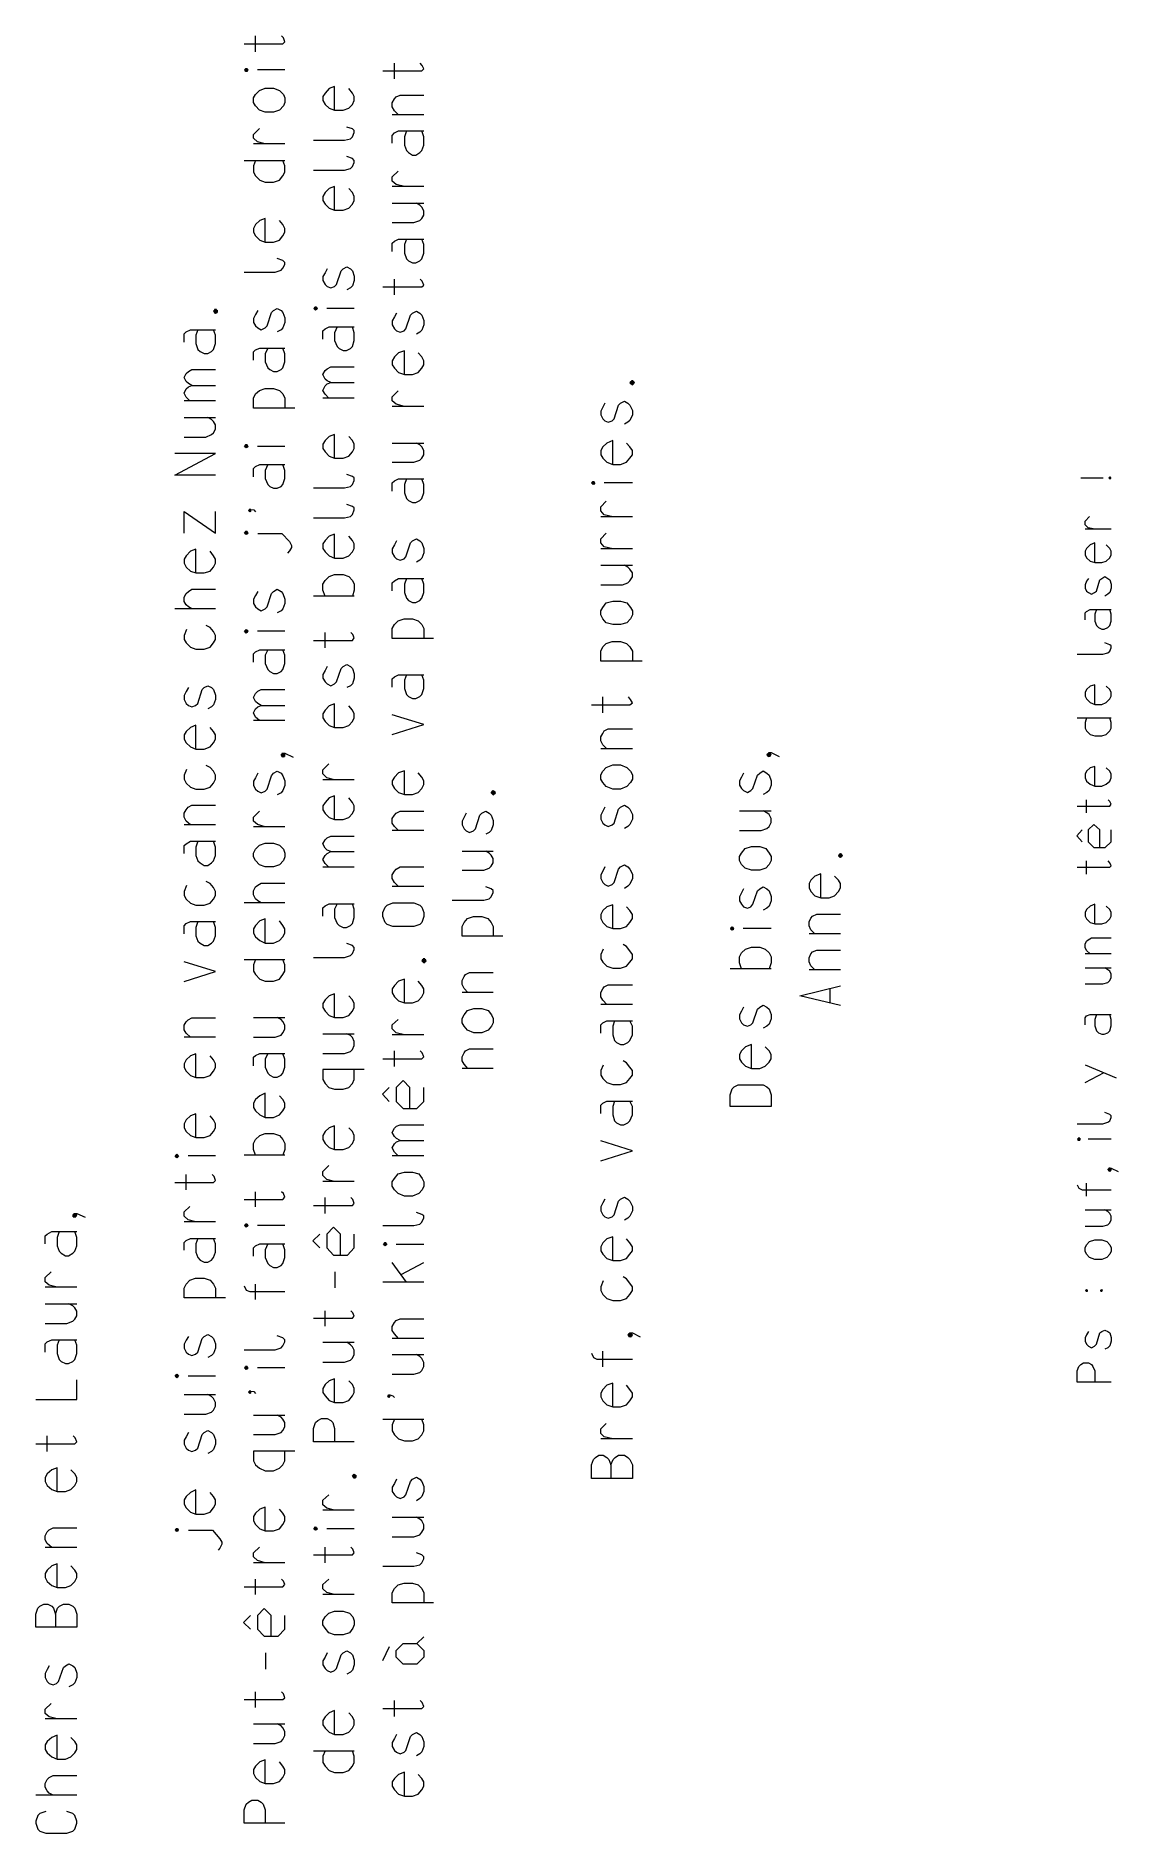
# Model space of a CAD drawing. Header units: millimetres. Extents: x 83.7 to 130.3, y 110.7 to 188.2.
import ezdxf

# ---------------------------------------------------------------- set-up
doc = ezdxf.new("R2010")
doc.units = ezdxf.units.MM

msp = doc.modelspace()

# ---------------------------------------------------------------- linework, layer by layer
at = {"color": 139, "lineweight": 0}
for points in [[(92.638, 187.904), (94.316, 187.904), (94.401, 187.989), (94.337, 188.158), (94.252, 188.243)], [(93.127, 187.564), (93.127, 188.243)], [(92.723, 186.715), (92.659, 186.778), (92.723, 186.842)], [(92.723, 186.842), (92.808, 186.778)], [(92.808, 186.778), (92.723, 186.715), (92.723, 186.842)], [(98.626, 186.736), (100.303, 186.736), (100.388, 186.821), (100.324, 186.969), (100.24, 187.076)], [(99.135, 186.396), (99.135, 187.076)], [(92.681, 186.778), (92.681, 186.778), (92.681, 186.778), (92.681, 186.778), (92.681, 186.778), (92.659, 186.778)], [(92.659, 186.778), (92.808, 186.778)], [(92.766, 186.715), (92.681, 186.821)], [(92.744, 186.821), (92.681, 186.757)], [(92.681, 186.736), (92.766, 186.821)], [(92.681, 186.821), (92.681, 186.736)], [(92.681, 186.821), (92.787, 186.821)], [(92.681, 186.8), (92.744, 186.715)], [(92.787, 186.8), (92.681, 186.8)], [(92.787, 186.757), (92.681, 186.757)], [(92.681, 186.736), (92.787, 186.736)], [(92.702, 186.821), (92.787, 186.736)], [(92.787, 186.821), (92.702, 186.715)], [(92.702, 186.715), (92.702, 186.821)], [(92.766, 186.821), (92.702, 186.821)], [(92.766, 186.715), (92.702, 186.715)], [(92.787, 186.757), (92.723, 186.821)], [(92.723, 186.821), (92.723, 186.715)], [(92.723, 186.715), (92.787, 186.8)], [(92.744, 186.715), (92.744, 186.821)], [(92.766, 186.821), (92.766, 186.715)], [(92.787, 186.736), (92.787, 186.821)], [(94.401, 186.778), (93.211, 186.778)], [(96.545, 185.037), (96.545, 186.056), (96.311, 185.972), (96.142, 185.78), (96.035, 185.632), (96.035, 185.462), (96.142, 185.292), (96.311, 185.122), (96.545, 185.037), (96.906, 185.037), (97.161, 185.122), (97.309, 185.292), (97.394, 185.462), (97.394, 185.632), (97.309, 185.78), (97.161, 185.972)], [(99.305, 184.846), (99.135, 185.016), (99.029, 185.186), (99.029, 185.356), (99.135, 185.526), (99.199, 185.611), (99.369, 185.695), (100.388, 185.695)], [(100.388, 184.846), (99.029, 184.846)], [(93.551, 183.593), (93.211, 183.678), (93.042, 183.827), (93.042, 183.997), (93.296, 184.252)], [(95.632, 183.742), (96.97, 183.742), (97.224, 183.806), (97.309, 183.891), (97.394, 184.082), (97.394, 184.167), (97.309, 184.23), (97.076, 184.315)], [(99.029, 183.615), (99.029, 183.954), (99.135, 184.061), (99.305, 184.145), (100.388, 184.145)], [(99.645, 184.145), (99.56, 183.891), (99.56, 183.53), (99.645, 183.296), (99.73, 183.211), (99.9, 183.105), (100.048, 183.105), (100.218, 183.211), (100.303, 183.296), (100.388, 183.53), (100.388, 183.891), (100.303, 184.145)], [(94.401, 183.593), (93.042, 183.593)], [(95.632, 182.447), (96.97, 182.447), (97.224, 182.532), (97.309, 182.617), (97.394, 182.787), (97.394, 182.872), (97.309, 182.956), (97.076, 183.041)], [(92.638, 182.872), (94.401, 182.872)], [(93.127, 182.872), (93.042, 182.638), (93.042, 182.362), (93.127, 182.213), (93.318, 182.022), (93.551, 181.937), (93.912, 181.937), (94.167, 182.022), (94.316, 182.213), (94.401, 182.362), (94.401, 182.638), (94.316, 182.872)], [(99.56, 181.746), (99.199, 181.831), (99.029, 181.98), (99.029, 182.171), (99.284, 182.404)], [(96.545, 180.727), (96.545, 181.746), (96.311, 181.661), (96.142, 181.491), (96.035, 181.322), (96.035, 181.152), (96.142, 180.982), (96.311, 180.812), (96.545, 180.727), (96.906, 180.727), (97.161, 180.812), (97.309, 180.982), (97.394, 181.152), (97.394, 181.322), (97.309, 181.491), (97.161, 181.661)], [(100.388, 181.746), (99.029, 181.746)], [(99.029, 180.196), (99.964, 180.196), (100.218, 180.281), (100.303, 180.366), (100.388, 180.515), (100.388, 180.706), (100.303, 180.854), (100.218, 180.939), (100.07, 181.024)], [(99.029, 181.024), (100.388, 181.024)], [(93.551, 179.347), (93.551, 180.366), (93.318, 180.281), (93.127, 180.111), (93.042, 179.941), (93.042, 179.772), (93.127, 179.623), (93.318, 179.432), (93.551, 179.347), (93.912, 179.347), (94.167, 179.432), (94.316, 179.623), (94.401, 179.772), (94.401, 179.941), (94.316, 180.111), (94.167, 180.281)], [(99.029, 178.943), (99.029, 179.304), (99.135, 179.389), (99.305, 179.474), (100.388, 179.474)], [(99.645, 179.474), (99.56, 179.241), (99.56, 178.88), (99.645, 178.625), (99.73, 178.54), (99.9, 178.455), (100.048, 178.455), (100.218, 178.54), (100.303, 178.625), (100.388, 178.88), (100.388, 179.241), (100.303, 179.474)], [(92.638, 178.052), (93.976, 178.052), (94.231, 178.137), (94.316, 178.222), (94.401, 178.391), (94.401, 178.476), (94.316, 178.561), (94.061, 178.646)], [(96.227, 178.2), (96.142, 178.03), (96.035, 177.861), (96.035, 177.691), (96.142, 177.521), (96.227, 177.436), (96.375, 177.372), (96.545, 177.436), (96.63, 177.521), (96.821, 178.115), (96.906, 178.2), (97.076, 178.285), (97.224, 178.2), (97.309, 178.115), (97.394, 177.882), (97.394, 177.691), (97.309, 177.457), (97.224, 177.372), (97.076, 177.287)], [(98.626, 177.415), (100.303, 177.415), (100.388, 177.5), (100.324, 177.67), (100.24, 177.754)], [(99.135, 177.075), (99.135, 177.754)], [(91.322, 176.374), (91.407, 176.459), (91.407, 176.268)], [(91.343, 176.374), (91.343, 176.374), (91.343, 176.374), (91.322, 176.374)], [(91.322, 176.374), (91.407, 176.268), (91.492, 176.374)], [(91.492, 176.374), (91.322, 176.374)], [(91.343, 176.332), (91.449, 176.438)], [(91.428, 176.438), (91.343, 176.353)], [(91.343, 176.396), (91.449, 176.289)], [(91.343, 176.396), (91.343, 176.332)], [(91.47, 176.396), (91.343, 176.396)], [(91.428, 176.289), (91.343, 176.374)], [(91.343, 176.374), (91.47, 176.374)], [(91.343, 176.353), (91.47, 176.353)], [(91.47, 176.332), (91.343, 176.332)], [(91.364, 176.438), (91.47, 176.332)], [(91.364, 176.438), (91.364, 176.289)], [(91.449, 176.438), (91.364, 176.438)], [(91.47, 176.311), (91.364, 176.417)], [(91.47, 176.417), (91.364, 176.311)], [(91.364, 176.311), (91.364, 176.417)], [(91.364, 176.417), (91.47, 176.417)], [(91.364, 176.289), (91.47, 176.396)], [(91.364, 176.311), (91.47, 176.311)], [(91.449, 176.289), (91.364, 176.289)], [(91.47, 176.353), (91.385, 176.438)], [(91.385, 176.289), (91.385, 176.438)], [(91.47, 176.374), (91.385, 176.289)], [(91.407, 176.459), (91.492, 176.374)], [(91.428, 176.438), (91.428, 176.289)], [(91.449, 176.289), (91.449, 176.438)], [(91.47, 176.417), (91.47, 176.311)], [(91.47, 176.332), (91.47, 176.396)], [(93.233, 176.396), (93.127, 176.226), (93.042, 176.056), (93.042, 175.886), (93.127, 175.737), (93.233, 175.652), (93.381, 175.567), (93.551, 175.652), (93.636, 175.737), (93.827, 176.311), (93.912, 176.396), (94.061, 176.48), (94.231, 176.396), (94.316, 176.311), (94.401, 176.077), (94.401, 175.886), (94.316, 175.652), (94.231, 175.567), (94.061, 175.483)], [(95.717, 176.417), (95.653, 176.48), (95.717, 176.565)], [(95.674, 176.48), (95.674, 176.48), (95.674, 176.48), (95.674, 176.48), (95.674, 176.48), (95.653, 176.48)], [(95.653, 176.48), (95.802, 176.48)], [(95.738, 176.544), (95.674, 176.48)], [(95.674, 176.459), (95.759, 176.544)], [(95.759, 176.438), (95.674, 176.523)], [(95.674, 176.523), (95.674, 176.459)], [(95.674, 176.523), (95.781, 176.523)], [(95.674, 176.502), (95.738, 176.438)], [(95.781, 176.502), (95.674, 176.502)], [(95.781, 176.48), (95.674, 176.48)], [(95.674, 176.459), (95.781, 176.459)], [(95.696, 176.544), (95.781, 176.459)], [(95.696, 176.438), (95.696, 176.544)], [(95.759, 176.544), (95.696, 176.544)], [(95.781, 176.523), (95.696, 176.438)], [(95.759, 176.438), (95.696, 176.438)], [(95.717, 176.565), (95.802, 176.48)], [(95.802, 176.48), (95.717, 176.417), (95.717, 176.565)], [(95.781, 176.48), (95.717, 176.544)], [(95.717, 176.544), (95.717, 176.438)], [(95.717, 176.438), (95.781, 176.502)], [(95.738, 176.438), (95.738, 176.544)], [(95.759, 176.544), (95.759, 176.438)], [(95.781, 176.459), (95.781, 176.523)], [(97.394, 176.48), (96.205, 176.48)], [(99.22, 176.289), (99.135, 176.12), (99.029, 175.95), (99.029, 175.78), (99.135, 175.61), (99.22, 175.525), (99.369, 175.461), (99.539, 175.525), (99.624, 175.61), (99.815, 176.204), (99.9, 176.289), (100.07, 176.374), (100.218, 176.289), (100.303, 176.204), (100.388, 175.971), (100.388, 175.78), (100.303, 175.546), (100.218, 175.461), (100.07, 175.376)], [(90.048, 175.037), (90.048, 175.398), (90.133, 175.483), (90.324, 175.567), (91.407, 175.567)], [(90.642, 175.567), (90.557, 175.334), (90.557, 174.973), (90.642, 174.718), (90.748, 174.633), (90.918, 174.548), (91.067, 174.548), (91.237, 174.633), (91.322, 174.718), (91.407, 174.973), (91.407, 175.334), (91.322, 175.567)], [(96.035, 175.164), (96.035, 175.525), (96.142, 175.61), (96.311, 175.695), (97.394, 175.695)], [(96.651, 175.695), (96.545, 175.44), (96.545, 175.1), (96.651, 174.846), (96.736, 174.761), (96.906, 174.676), (97.055, 174.676), (97.224, 174.761), (97.309, 174.846), (97.394, 175.1), (97.394, 175.44), (97.309, 175.695)], [(93.042, 174.251), (93.042, 174.612), (93.127, 174.697), (93.318, 174.782), (94.401, 174.782)], [(93.657, 174.782), (93.551, 174.527), (93.551, 174.187), (93.657, 173.933), (93.742, 173.848), (93.912, 173.763), (94.061, 173.763), (94.231, 173.848), (94.316, 173.933), (94.401, 174.187), (94.401, 174.527), (94.316, 174.782)], [(99.56, 173.635), (99.56, 174.654), (99.305, 174.57), (99.135, 174.4), (99.029, 174.23), (99.029, 174.06), (99.135, 173.911), (99.305, 173.72), (99.56, 173.635), (99.9, 173.635), (100.155, 173.72), (100.303, 173.911), (100.388, 174.06), (100.388, 174.23), (100.303, 174.4), (100.155, 174.57)], [(90.388, 173.168), (90.239, 173.253), (90.133, 173.338), (90.048, 173.508), (90.133, 173.678), (90.239, 173.763), (90.388, 173.848), (91.407, 173.848)], [(96.375, 173.296), (96.227, 173.359), (96.142, 173.444), (96.035, 173.635), (96.142, 173.805), (96.227, 173.89), (96.375, 173.975), (97.394, 173.975)], [(90.303, 172.51), (90.133, 172.659), (90.048, 172.828), (90.133, 173.02), (90.239, 173.104), (90.388, 173.168), (91.407, 173.168)], [(94.825, 172.191), (93.042, 172.191), (93.042, 172.616), (93.127, 172.807), (93.296, 172.956), (93.551, 173.041), (93.912, 173.041), (94.167, 172.956), (94.316, 172.807), (94.401, 172.616), (94.401, 172.191)], [(96.29, 172.616), (96.142, 172.786), (96.035, 172.956), (96.142, 173.147), (96.227, 173.232), (96.375, 173.296), (97.394, 173.296)], [(99.56, 172.255), (99.199, 172.361), (99.029, 172.51), (99.029, 172.68), (99.284, 172.935)], [(109.285, 173.296), (109.391, 173.38), (109.391, 173.189)], [(109.285, 173.296), (109.391, 173.189), (109.476, 173.296)], [(109.476, 173.296), (109.285, 173.296)], [(109.306, 173.253), (109.412, 173.359)], [(109.391, 173.359), (109.306, 173.274)], [(109.306, 173.317), (109.412, 173.211)], [(109.306, 173.317), (109.306, 173.253)], [(109.455, 173.317), (109.306, 173.317)], [(109.327, 173.296), (109.327, 173.296), (109.327, 173.296), (109.306, 173.296)], [(109.391, 173.211), (109.306, 173.296)], [(109.306, 173.296), (109.455, 173.296)], [(109.306, 173.274), (109.455, 173.274)], [(109.455, 173.253), (109.306, 173.253)], [(109.433, 173.232), (109.327, 173.338)], [(109.433, 173.338), (109.327, 173.232)], [(109.327, 173.232), (109.327, 173.338)], [(109.327, 173.338), (109.433, 173.338)], [(109.327, 173.232), (109.433, 173.232)], [(109.348, 173.359), (109.455, 173.253)], [(109.348, 173.359), (109.348, 173.211)], [(109.412, 173.359), (109.348, 173.359)], [(109.348, 173.211), (109.455, 173.317)], [(109.412, 173.211), (109.348, 173.211)], [(109.455, 173.274), (109.37, 173.359)], [(109.37, 173.211), (109.37, 173.359)], [(109.455, 173.296), (109.37, 173.211)], [(109.391, 173.38), (109.476, 173.296)], [(109.391, 173.359), (109.391, 173.211)], [(109.412, 173.211), (109.412, 173.359)], [(109.433, 173.338), (109.433, 173.232)], [(109.455, 173.253), (109.455, 173.317)], [(91.407, 172.51), (90.048, 172.51)], [(97.394, 172.616), (96.035, 172.616)], [(100.388, 172.255), (99.029, 172.255)], [(108.202, 172.404), (108.117, 172.234), (108.032, 172.064), (108.032, 171.894), (108.117, 171.724), (108.202, 171.639), (108.35, 171.576), (108.52, 171.639), (108.605, 171.724), (108.796, 172.319), (108.881, 172.404), (109.051, 172.489), (109.2, 172.404), (109.285, 172.319), (109.391, 172.085), (109.391, 171.894), (109.285, 171.661), (109.2, 171.576), (109.051, 171.491)], [(90.048, 170.939), (90.982, 170.939), (91.237, 171.045), (91.322, 171.13), (91.407, 171.278), (91.407, 171.47), (91.322, 171.618), (91.237, 171.703), (91.067, 171.788)], [(90.048, 171.788), (91.407, 171.788)], [(92.723, 170.472), (92.659, 170.535), (92.723, 170.62)], [(92.744, 170.599), (92.681, 170.535)], [(92.681, 170.514), (92.766, 170.599)], [(92.766, 170.493), (92.681, 170.578)], [(92.681, 170.578), (92.681, 170.514)], [(92.681, 170.578), (92.787, 170.578)], [(92.681, 170.557), (92.744, 170.493)], [(92.787, 170.557), (92.681, 170.557)], [(92.702, 170.599), (92.787, 170.514)], [(92.702, 170.493), (92.702, 170.599)], [(92.766, 170.599), (92.702, 170.599)], [(92.787, 170.578), (92.702, 170.493)], [(92.723, 170.62), (92.808, 170.535)], [(92.808, 170.535), (92.723, 170.472), (92.723, 170.62)], [(92.787, 170.535), (92.723, 170.599)], [(92.723, 170.599), (92.723, 170.493)], [(92.723, 170.493), (92.787, 170.557)], [(92.744, 170.493), (92.744, 170.599)], [(92.766, 170.599), (92.766, 170.493)], [(92.787, 170.514), (92.787, 170.578)], [(96.545, 170.026), (96.545, 171.045), (96.311, 170.96), (96.142, 170.79), (96.035, 170.641), (96.035, 170.45), (96.142, 170.302), (96.311, 170.111), (96.545, 170.026), (96.906, 170.026), (97.161, 170.111), (97.309, 170.302), (97.394, 170.45), (97.394, 170.641), (97.309, 170.79), (97.161, 170.96)], [(99.029, 169.856), (99.964, 169.856), (100.218, 169.941), (100.303, 170.026), (100.388, 170.174), (100.388, 170.365), (100.303, 170.514), (100.218, 170.599), (100.07, 170.684)], [(99.029, 170.684), (100.388, 170.684)], [(108.542, 169.75), (108.542, 170.79), (108.287, 170.684), (108.117, 170.514), (108.032, 170.365), (108.032, 170.174), (108.117, 170.026), (108.287, 169.856), (108.542, 169.75), (108.881, 169.75), (109.136, 169.856), (109.285, 170.026), (109.391, 170.174), (109.391, 170.365), (109.285, 170.514), (109.136, 170.684)], [(91.407, 169.304), (89.644, 169.304), (91.407, 170.238), (89.644, 170.238)], [(92.681, 170.535), (92.681, 170.535), (92.681, 170.535), (92.681, 170.535), (92.681, 170.535), (92.659, 170.535)], [(92.659, 170.535), (92.808, 170.535)], [(92.787, 170.535), (92.681, 170.535)], [(92.681, 170.514), (92.787, 170.514)], [(92.766, 170.493), (92.702, 170.493)], [(94.401, 170.535), (93.211, 170.535)], [(93.042, 169.219), (93.042, 169.58), (93.127, 169.665), (93.318, 169.75), (94.401, 169.75)], [(93.657, 169.75), (93.551, 169.495), (93.551, 169.155), (93.657, 168.9), (93.742, 168.815), (93.912, 168.731), (94.061, 168.731), (94.231, 168.815), (94.316, 168.9), (94.401, 169.155), (94.401, 169.495), (94.316, 169.75)], [(95.632, 168.752), (96.97, 168.752), (97.224, 168.815), (97.309, 168.9), (97.394, 169.07), (97.394, 169.176), (97.309, 169.24), (97.076, 169.325)], [(99.029, 168.603), (99.029, 168.964), (99.135, 169.049), (99.305, 169.134), (100.388, 169.134)], [(99.645, 169.134), (99.56, 168.9), (99.56, 168.539), (99.645, 168.285), (99.73, 168.2), (99.9, 168.115), (100.048, 168.115), (100.218, 168.2), (100.303, 168.285), (100.388, 168.539), (100.388, 168.9), (100.303, 169.134)], [(107.713, 168.9), (107.629, 168.964), (107.713, 169.028)], [(107.735, 168.922), (107.65, 169.007)], [(107.735, 169.007), (107.65, 168.943)], [(107.65, 168.922), (107.735, 169.007)], [(107.65, 169.007), (107.65, 168.922)], [(107.65, 169.007), (107.756, 169.007)], [(107.671, 169.007), (107.756, 168.922)], [(107.756, 169.007), (107.671, 168.922)], [(107.671, 168.922), (107.671, 169.007)], [(107.735, 169.007), (107.671, 169.007)], [(107.756, 168.943), (107.692, 169.007)], [(107.692, 169.007), (107.692, 168.922)], [(107.713, 169.028), (107.777, 168.964)], [(107.777, 168.964), (107.713, 168.9), (107.713, 169.028)], [(107.735, 169.007), (107.735, 168.922)], [(107.735, 168.922), (107.735, 169.007)], [(107.756, 168.922), (107.756, 169.007)], [(128.734, 169.176), (129.711, 169.176)], [(129.944, 169.176), (129.987, 169.219), (129.987, 169.134)], [(129.965, 169.176), (129.965, 169.176), (129.965, 169.176), (129.965, 169.176), (129.965, 169.176), (129.965, 169.176), (129.965, 169.176), (129.965, 169.176), (129.944, 169.176)], [(129.944, 169.176), (129.987, 169.134), (130.029, 169.176)], [(130.029, 169.176), (129.944, 169.176)], [(130.029, 169.155), (129.965, 169.198)], [(129.965, 169.198), (130.008, 169.155)], [(130.029, 169.198), (129.965, 169.155)], [(129.965, 169.155), (130.008, 169.198)], [(129.987, 169.198), (129.965, 169.176)], [(129.965, 169.198), (129.965, 169.155)], [(129.965, 169.198), (130.029, 169.198)], [(130.029, 169.198), (129.965, 169.198)], [(129.987, 169.155), (129.965, 169.176)], [(130.029, 169.155), (129.965, 169.155)], [(129.965, 169.155), (130.029, 169.155)], [(129.987, 169.219), (130.029, 169.176)], [(130.029, 169.176), (129.987, 169.198)], [(129.987, 169.198), (130.029, 169.155)], [(129.987, 169.155), (130.029, 169.198)], [(129.987, 169.155), (129.987, 169.198)], [(130.029, 169.176), (129.987, 169.155)], [(130.008, 169.198), (130.008, 169.155)], [(130.029, 169.155), (130.029, 169.198)], [(107.629, 168.964), (107.777, 168.964)], [(107.65, 168.985), (107.735, 168.922)], [(107.756, 168.985), (107.65, 168.985)], [(107.671, 168.964), (107.671, 168.964), (107.671, 168.964), (107.671, 168.964), (107.671, 168.964), (107.65, 168.964)], [(107.756, 168.943), (107.65, 168.943)], [(107.65, 168.922), (107.756, 168.922)], [(107.735, 168.922), (107.671, 168.922)], [(107.692, 168.922), (107.756, 168.985)], [(109.391, 168.964), (108.181, 168.964)], [(90.048, 166.798), (90.048, 167.733), (91.407, 166.798), (91.407, 167.733)], [(92.829, 167.775), (92.893, 167.817), (92.893, 167.711)], [(92.829, 167.775), (92.893, 167.711), (92.935, 167.775)], [(92.935, 167.775), (92.829, 167.775)], [(92.935, 167.733), (92.851, 167.817)], [(92.935, 167.817), (92.851, 167.733)], [(92.851, 167.754), (92.914, 167.817)], [(92.893, 167.817), (92.851, 167.775)], [(92.851, 167.817), (92.851, 167.733)], [(92.935, 167.817), (92.851, 167.817)], [(92.851, 167.796), (92.914, 167.733)], [(92.851, 167.796), (92.935, 167.796)], [(92.872, 167.775), (92.872, 167.775), (92.872, 167.775), (92.872, 167.775), (92.872, 167.775), (92.872, 167.775), (92.872, 167.775), (92.872, 167.775), (92.851, 167.775)], [(92.893, 167.733), (92.851, 167.775)], [(92.851, 167.754), (92.935, 167.754)], [(92.935, 167.733), (92.851, 167.733)], [(92.872, 167.817), (92.935, 167.754)], [(92.872, 167.733), (92.872, 167.817)], [(92.872, 167.733), (92.935, 167.796)], [(92.893, 167.817), (92.935, 167.775)], [(92.935, 167.775), (92.893, 167.817)], [(92.893, 167.817), (92.935, 167.817), (93.063, 167.796), (93.127, 167.711)], [(92.935, 167.775), (92.893, 167.733)], [(92.914, 167.817), (92.914, 167.733)], [(92.935, 167.733), (92.935, 167.817)], [(95.632, 167.457), (96.97, 167.457), (97.224, 167.52), (97.309, 167.605), (97.394, 167.796), (97.394, 167.881), (97.309, 167.945), (97.076, 168.03)], [(108.542, 167.499), (108.181, 167.584), (108.032, 167.754), (108.032, 167.924), (108.266, 168.178)], [(109.391, 167.499), (108.032, 167.499)], [(129.35, 166.968), (129.052, 167.032), (128.925, 167.159), (128.925, 167.308), (129.116, 167.52)], [(92.723, 166.735), (92.659, 166.798), (92.723, 166.883)], [(92.681, 166.798), (92.681, 166.798), (92.681, 166.798), (92.681, 166.798), (92.681, 166.798), (92.659, 166.798)], [(92.659, 166.798), (92.808, 166.798)], [(92.744, 166.862), (92.681, 166.777)], [(92.681, 166.777), (92.766, 166.862)], [(92.766, 166.756), (92.681, 166.841)], [(92.681, 166.841), (92.681, 166.777)], [(92.681, 166.841), (92.787, 166.841)], [(92.681, 166.82), (92.744, 166.756)], [(92.787, 166.82), (92.681, 166.82)], [(92.787, 166.777), (92.681, 166.777)], [(92.681, 166.777), (92.787, 166.777)], [(92.702, 166.862), (92.787, 166.777)], [(92.702, 166.756), (92.702, 166.862)], [(92.766, 166.862), (92.702, 166.862)], [(92.787, 166.841), (92.702, 166.756)], [(92.766, 166.756), (92.702, 166.756)], [(92.723, 166.883), (92.808, 166.798)], [(92.808, 166.798), (92.723, 166.735), (92.723, 166.883)], [(92.787, 166.777), (92.723, 166.862)], [(92.723, 166.862), (92.723, 166.756)], [(92.723, 166.756), (92.787, 166.82)], [(92.744, 166.756), (92.744, 166.862)], [(92.766, 166.862), (92.766, 166.756)], [(92.787, 166.777), (92.787, 166.841)], [(93.233, 166.777), (94.273, 166.777), (94.592, 166.437), (94.677, 166.268), (94.677, 166.183), (94.592, 166.034), (94.507, 165.928)], [(96.545, 165.715), (96.545, 166.756), (96.311, 166.671), (96.142, 166.48), (96.035, 166.331), (96.035, 166.14), (96.142, 165.991), (96.311, 165.822), (96.545, 165.715), (96.906, 165.715), (97.161, 165.822), (97.309, 165.991), (97.394, 166.14), (97.394, 166.331), (97.309, 166.48), (97.161, 166.671)], [(108.542, 166.119), (108.181, 166.204), (108.032, 166.374), (108.032, 166.544), (108.266, 166.798)], [(130.05, 166.968), (128.925, 166.968)], [(90.557, 165.078), (90.557, 166.098), (90.324, 166.013), (90.133, 165.822), (90.048, 165.673), (90.048, 165.503), (90.133, 165.333), (90.324, 165.163), (90.557, 165.078), (90.918, 165.078), (91.173, 165.163), (91.322, 165.333), (91.407, 165.503), (91.407, 165.673), (91.322, 165.822), (91.173, 166.013)], [(99.22, 166.459), (99.135, 166.289), (99.029, 166.119), (99.029, 165.949), (99.135, 165.779), (99.22, 165.694), (99.369, 165.631), (99.539, 165.694), (99.624, 165.779), (99.815, 166.374), (99.9, 166.459), (100.07, 166.544), (100.218, 166.459), (100.303, 166.374), (100.388, 166.14), (100.388, 165.949), (100.303, 165.715), (100.218, 165.631), (100.07, 165.546)], [(109.391, 166.119), (108.032, 166.119)], [(129.35, 165.524), (129.35, 166.374), (129.137, 166.289), (128.989, 166.14), (128.925, 166.013), (128.925, 165.864), (128.989, 165.737), (129.137, 165.588), (129.35, 165.524), (129.647, 165.524), (129.838, 165.588), (129.987, 165.737), (130.05, 165.864), (130.05, 166.013), (129.987, 166.14), (129.838, 166.289)], [(108.032, 164.569), (108.966, 164.569), (109.2, 164.654), (109.285, 164.739), (109.391, 164.909), (109.391, 165.078), (109.285, 165.248), (109.2, 165.333), (109.051, 165.418)], [(108.032, 165.418), (109.391, 165.418)], [(90.388, 163.528), (90.239, 163.613), (90.133, 163.698), (90.048, 163.847), (90.048, 164.038), (90.133, 164.187), (90.239, 164.272), (90.388, 164.378), (91.407, 164.378)], [(93.233, 164.272), (93.127, 164.102), (93.042, 163.953), (93.042, 163.762), (93.127, 163.613), (93.233, 163.528), (93.381, 163.444), (93.551, 163.528), (93.636, 163.613), (93.827, 164.187), (93.912, 164.272), (94.061, 164.378), (94.231, 164.272), (94.316, 164.187), (94.401, 163.953), (94.401, 163.762), (94.316, 163.528), (94.231, 163.444), (94.061, 163.359)], [(96.142, 164.081), (96.035, 164.335), (96.035, 164.59), (96.142, 164.76), (96.311, 164.93), (96.545, 165.015), (96.906, 165.015), (97.161, 164.93), (97.309, 164.76), (97.394, 164.59), (97.394, 164.335), (97.309, 164.081)], [(99.029, 164.314), (99.029, 164.654), (99.135, 164.739), (99.305, 164.845), (100.388, 164.845)], [(99.645, 164.845), (99.56, 164.59), (99.56, 164.229), (99.645, 163.996), (99.73, 163.889), (99.9, 163.805), (100.048, 163.805), (100.218, 163.889), (100.303, 163.996), (100.388, 164.229), (100.388, 164.59), (100.303, 164.845)], [(129.074, 164.845), (128.989, 164.718), (128.925, 164.569), (128.925, 164.42), (128.989, 164.293), (129.074, 164.229), (129.201, 164.165), (129.328, 164.229), (129.413, 164.293), (129.562, 164.781), (129.647, 164.845), (129.774, 164.93), (129.902, 164.845), (129.987, 164.781), (130.05, 164.59), (130.05, 164.42), (129.987, 164.229), (129.902, 164.165), (129.774, 164.081)], [(97.394, 164.081), (95.632, 164.081)], [(91.407, 163.528), (89.644, 163.528)], [(90.154, 162.637), (90.048, 162.382), (90.048, 162.212), (90.133, 162.063), (90.324, 161.872), (90.557, 161.787), (90.918, 161.787), (91.173, 161.872), (91.322, 162.063), (91.407, 162.212), (91.407, 162.382), (91.322, 162.552), (91.173, 162.722), (91.003, 162.807)], [(100.813, 162.255), (99.029, 162.255), (99.029, 162.679), (99.135, 162.849), (99.284, 163.019), (99.539, 163.104), (99.9, 163.104), (100.155, 163.019), (100.303, 162.849), (100.388, 162.679), (100.388, 162.255)], [(128.925, 163.061), (128.925, 163.359), (128.989, 163.422), (129.137, 163.507), (130.05, 163.507)], [(129.413, 163.507), (129.35, 163.295), (129.35, 162.998), (129.413, 162.807), (129.498, 162.722), (129.647, 162.658), (129.753, 162.658), (129.902, 162.722), (129.987, 162.807), (130.05, 162.998), (130.05, 163.295), (129.987, 163.507)], [(92.723, 162.488), (92.659, 162.573), (92.723, 162.637)], [(92.681, 162.573), (92.681, 162.573), (92.681, 162.573), (92.681, 162.573), (92.681, 162.573), (92.659, 162.573)], [(92.659, 162.573), (92.808, 162.573)], [(92.744, 162.615), (92.681, 162.552)], [(92.681, 162.531), (92.766, 162.615)], [(92.766, 162.509), (92.681, 162.594)], [(92.681, 162.594), (92.744, 162.509)], [(92.681, 162.594), (92.681, 162.531)], [(92.681, 162.594), (92.787, 162.594)], [(92.787, 162.594), (92.681, 162.594)], [(92.787, 162.552), (92.681, 162.552)], [(92.681, 162.531), (92.787, 162.531)], [(92.702, 162.615), (92.787, 162.531)], [(92.702, 162.509), (92.702, 162.615)], [(92.766, 162.615), (92.702, 162.615)], [(92.787, 162.594), (92.702, 162.509)], [(92.766, 162.509), (92.702, 162.509)], [(92.723, 162.637), (92.808, 162.573)], [(92.808, 162.573), (92.723, 162.488), (92.723, 162.637)], [(92.787, 162.552), (92.723, 162.615)], [(92.723, 162.615), (92.723, 162.509)], [(92.723, 162.509), (92.787, 162.594)], [(92.744, 162.509), (92.744, 162.615)], [(92.766, 162.615), (92.766, 162.509)], [(92.787, 162.531), (92.787, 162.594)], [(94.401, 162.573), (93.211, 162.573)], [(95.632, 162.17), (97.309, 162.17), (97.394, 162.276), (97.331, 162.424), (97.246, 162.509)], [(96.142, 161.851), (96.142, 162.509)], [(109.816, 161.278), (108.032, 161.278), (108.032, 161.702), (108.117, 161.894), (108.266, 162.042), (108.52, 162.127), (108.881, 162.127), (109.136, 162.042), (109.285, 161.894), (109.391, 161.702), (109.391, 161.278)], [(128.585, 161.575), (129.689, 161.575), (129.902, 161.639), (129.987, 161.702), (130.05, 161.851), (130.05, 161.936), (129.987, 161.978), (129.774, 162.063)], [(93.042, 161.235), (93.042, 161.596), (93.127, 161.681), (93.318, 161.766), (94.401, 161.766)], [(93.657, 161.766), (93.551, 161.533), (93.551, 161.172), (93.657, 160.917), (93.742, 160.832), (93.912, 160.747), (94.061, 160.747), (94.231, 160.832), (94.316, 160.917), (94.401, 161.172), (94.401, 161.533), (94.316, 161.766)], [(96.227, 161.044), (96.142, 160.874), (96.035, 160.705), (96.035, 160.535), (96.142, 160.386), (96.227, 160.301), (96.375, 160.216), (96.545, 160.301), (96.63, 160.386), (96.821, 160.959), (96.906, 161.044), (97.076, 161.129), (97.224, 161.044), (97.309, 160.959), (97.394, 160.726), (97.394, 160.535), (97.309, 160.301), (97.224, 160.216), (97.076, 160.131)], [(99.029, 160.152), (99.029, 160.513), (99.135, 160.598), (99.305, 160.683), (100.388, 160.683)], [(99.645, 160.683), (99.56, 160.45), (99.56, 160.089), (99.645, 159.834), (99.73, 159.749), (99.9, 159.664), (100.048, 159.664), (100.218, 159.749), (100.303, 159.834), (100.388, 160.089), (100.388, 160.45), (100.303, 160.683)], [(90.239, 160.131), (90.133, 159.961), (90.048, 159.792), (90.048, 159.622), (90.133, 159.452), (90.239, 159.367), (90.388, 159.303), (90.536, 159.367), (90.642, 159.452), (90.833, 160.046), (90.918, 160.131), (91.067, 160.216), (91.237, 160.131), (91.322, 160.046), (91.407, 159.813), (91.407, 159.622), (91.322, 159.388), (91.237, 159.303), (91.067, 159.218)], [(93.381, 159.367), (93.233, 159.452), (93.127, 159.537), (93.042, 159.707), (93.127, 159.876), (93.233, 159.983), (93.381, 160.046), (94.401, 160.046)], [(107.629, 159.388), (109.285, 159.388), (109.391, 159.473), (109.306, 159.622), (109.221, 159.728)], [(108.117, 159.048), (108.117, 159.728)], [(129.35, 159.409), (129.35, 160.259), (129.137, 160.195), (128.989, 160.046), (128.925, 159.919), (128.925, 159.77), (128.989, 159.643), (129.137, 159.494), (129.35, 159.409), (129.647, 159.409), (129.838, 159.494), (129.987, 159.643), (130.05, 159.77), (130.05, 159.919), (129.987, 160.046), (129.838, 160.195)], [(93.296, 158.709), (93.127, 158.857), (93.042, 159.048), (93.127, 159.218), (93.233, 159.303), (93.381, 159.367), (94.401, 159.367)], [(96.545, 158.411), (96.545, 159.431), (96.311, 159.346), (96.142, 159.155), (96.035, 159.006), (96.035, 158.836), (96.142, 158.666), (96.311, 158.496), (96.545, 158.411), (96.906, 158.411), (97.161, 158.496), (97.309, 158.666), (97.394, 158.836), (97.394, 159.006), (97.309, 159.155), (97.161, 159.346)], [(99.029, 158.114), (100.388, 158.539), (99.029, 158.963)], [(90.557, 157.477), (90.557, 158.518), (90.324, 158.411), (90.133, 158.242), (90.048, 158.093), (90.048, 157.902), (90.133, 157.753), (90.324, 157.583), (90.557, 157.477), (90.918, 157.477), (91.173, 157.583), (91.322, 157.753), (91.407, 157.902), (91.407, 158.093), (91.322, 158.242), (91.173, 158.411)], [(94.401, 158.709), (93.042, 158.709)], [(108.287, 157.498), (108.117, 157.668), (108.032, 157.838), (108.032, 158.008), (108.117, 158.157), (108.181, 158.263), (108.35, 158.348), (109.391, 158.348)], [(128.585, 158.836), (130.05, 158.836)], [(128.989, 158.836), (128.925, 158.624), (128.925, 158.39), (128.989, 158.263), (129.137, 158.114), (129.35, 158.05), (129.647, 158.05), (129.838, 158.114), (129.987, 158.263), (130.05, 158.39), (130.05, 158.624), (129.987, 158.836)], [(109.391, 157.498), (108.032, 157.498)], [(90.154, 156.607), (90.048, 156.352), (90.048, 156.182), (90.133, 156.012), (90.324, 155.842), (90.557, 155.757), (90.918, 155.757), (91.173, 155.842), (91.322, 156.012), (91.407, 156.182), (91.407, 156.352), (91.322, 156.522), (91.173, 156.692), (91.003, 156.776)], [(94.231, 157.222), (94.316, 157.307), (94.316, 157.137)], [(94.252, 157.222), (94.252, 157.222), (94.252, 157.222), (94.231, 157.222)], [(94.231, 157.222), (94.316, 157.137), (94.401, 157.222)], [(94.401, 157.222), (94.231, 157.222)], [(94.252, 157.18), (94.358, 157.286)], [(94.337, 157.286), (94.252, 157.201)], [(94.252, 157.265), (94.358, 157.159)], [(94.252, 157.265), (94.252, 157.18)], [(94.379, 157.265), (94.252, 157.265)], [(94.337, 157.159), (94.252, 157.244)], [(94.252, 157.244), (94.379, 157.244)], [(94.252, 157.201), (94.379, 157.201)], [(94.379, 157.18), (94.252, 157.18)], [(94.273, 157.286), (94.379, 157.18)], [(94.273, 157.286), (94.273, 157.159)], [(94.358, 157.286), (94.273, 157.286)], [(94.379, 157.159), (94.273, 157.265)], [(94.273, 157.159), (94.379, 157.265)], [(94.379, 157.265), (94.273, 157.159)], [(94.273, 157.159), (94.273, 157.265)], [(94.273, 157.265), (94.379, 157.265)], [(94.358, 157.159), (94.273, 157.159)], [(94.273, 157.159), (94.379, 157.159)], [(94.379, 157.201), (94.294, 157.286)], [(94.294, 157.159), (94.294, 157.286)], [(94.379, 157.244), (94.294, 157.159)], [(94.316, 157.307), (94.401, 157.222)], [(94.316, 157.307), (94.401, 157.307), (94.761, 157.137)], [(94.337, 157.286), (94.337, 157.159)], [(94.358, 157.159), (94.358, 157.286)], [(94.379, 157.18), (94.379, 157.265)], [(94.379, 157.265), (94.379, 157.159)], [(96.545, 156.161), (96.205, 156.246), (96.035, 156.415), (96.035, 156.585), (96.29, 156.84)], [(115.187, 157.244), (115.294, 157.329), (115.294, 157.159)], [(115.187, 157.244), (115.294, 157.159), (115.379, 157.244)], [(115.379, 157.244), (115.187, 157.244)], [(115.209, 157.201), (115.315, 157.307)], [(115.294, 157.307), (115.209, 157.222)], [(115.209, 157.265), (115.315, 157.159)], [(115.294, 157.159), (115.209, 157.265)], [(115.209, 157.265), (115.209, 157.201)], [(115.209, 157.265), (115.357, 157.265)], [(115.357, 157.265), (115.209, 157.265)], [(115.23, 157.244), (115.23, 157.244), (115.23, 157.244), (115.209, 157.244)], [(115.209, 157.222), (115.357, 157.222)], [(115.357, 157.201), (115.209, 157.201)], [(115.336, 157.18), (115.23, 157.286)], [(115.336, 157.286), (115.23, 157.18)], [(115.23, 157.18), (115.23, 157.286)], [(115.23, 157.286), (115.336, 157.286)], [(115.23, 157.18), (115.336, 157.18)], [(115.251, 157.307), (115.357, 157.201)], [(115.251, 157.307), (115.251, 157.159)], [(115.315, 157.307), (115.251, 157.307)], [(115.251, 157.159), (115.357, 157.265)], [(115.315, 157.159), (115.251, 157.159)], [(115.357, 157.222), (115.272, 157.307)], [(115.272, 157.159), (115.272, 157.307)], [(115.357, 157.265), (115.272, 157.159)], [(115.294, 157.329), (115.379, 157.244)], [(115.294, 157.329), (115.379, 157.329), (115.718, 157.159)], [(115.294, 157.307), (115.294, 157.159)], [(115.315, 157.159), (115.315, 157.307)], [(115.336, 157.286), (115.336, 157.18)], [(115.357, 157.201), (115.357, 157.265)], [(129.35, 155.885), (129.35, 156.734), (129.137, 156.67), (128.989, 156.522), (128.925, 156.394), (128.925, 156.246), (128.989, 156.097), (129.137, 155.97), (129.35, 155.885), (129.647, 155.885), (129.838, 155.97), (129.987, 156.097), (130.05, 156.246), (130.05, 156.394), (129.987, 156.522), (129.838, 156.67)], [(93.233, 156.437), (93.127, 156.246), (93.042, 156.097), (93.042, 155.906), (93.127, 155.757), (93.233, 155.672), (93.381, 155.587), (93.551, 155.672), (93.636, 155.757), (93.827, 156.331), (93.912, 156.437), (94.061, 156.522), (94.231, 156.437), (94.316, 156.331), (94.401, 156.118), (94.401, 155.906), (94.316, 155.694), (94.231, 155.587), (94.061, 155.502)], [(97.394, 156.161), (96.035, 156.161)], [(99.56, 155.524), (99.56, 156.543), (99.305, 156.458), (99.135, 156.267), (99.029, 156.118), (99.029, 155.948), (99.135, 155.779), (99.305, 155.609), (99.56, 155.524), (99.9, 155.524), (100.155, 155.609), (100.303, 155.779), (100.388, 155.948), (100.388, 156.118), (100.303, 156.267), (100.155, 156.458)], [(114.189, 156.437), (114.105, 156.267), (114.02, 156.118), (114.02, 155.927), (114.105, 155.779), (114.189, 155.694), (114.359, 155.609), (114.508, 155.694), (114.593, 155.779), (114.784, 156.352), (114.89, 156.437), (115.039, 156.543), (115.187, 156.437), (115.294, 156.352), (115.379, 156.118), (115.379, 155.927), (115.294, 155.694), (115.187, 155.609), (115.039, 155.524)], [(90.324, 154.207), (90.133, 154.377), (90.048, 154.547), (90.048, 154.717), (90.133, 154.866), (90.218, 154.972), (90.388, 155.057), (91.407, 155.057)], [(96.545, 154.441), (96.545, 155.46), (96.311, 155.375), (96.142, 155.184), (96.035, 155.035), (96.035, 154.866), (96.142, 154.696), (96.311, 154.526), (96.545, 154.441), (96.906, 154.441), (97.161, 154.526), (97.309, 154.696), (97.394, 154.866), (97.394, 155.035), (97.309, 155.184), (97.161, 155.375)], [(103.297, 155.587), (103.382, 155.694), (103.382, 155.502)], [(103.318, 155.587), (103.318, 155.587), (103.318, 155.587), (103.297, 155.587)], [(103.297, 155.587), (103.382, 155.502), (103.488, 155.587)], [(103.488, 155.587), (103.297, 155.587)], [(103.318, 155.566), (103.424, 155.672)], [(103.403, 155.672), (103.318, 155.587)], [(103.318, 155.63), (103.424, 155.524)], [(103.318, 155.63), (103.318, 155.566)], [(103.467, 155.63), (103.318, 155.63)], [(103.403, 155.524), (103.318, 155.609)], [(103.318, 155.609), (103.467, 155.609)], [(103.318, 155.587), (103.467, 155.587)], [(103.467, 155.566), (103.318, 155.566)], [(103.446, 155.545), (103.34, 155.651)], [(103.446, 155.651), (103.34, 155.545)], [(103.34, 155.545), (103.34, 155.651)], [(103.34, 155.651), (103.446, 155.651)], [(103.34, 155.545), (103.446, 155.545)], [(103.361, 155.672), (103.467, 155.566)], [(103.361, 155.672), (103.361, 155.524)], [(103.424, 155.672), (103.361, 155.672)], [(103.361, 155.524), (103.467, 155.63)], [(103.424, 155.524), (103.361, 155.524)], [(103.382, 155.694), (103.488, 155.587)], [(103.467, 155.587), (103.382, 155.672)], [(103.382, 155.524), (103.382, 155.672)], [(103.467, 155.609), (103.382, 155.524)], [(103.403, 155.672), (103.403, 155.524)], [(103.424, 155.524), (103.424, 155.672)], [(103.446, 155.651), (103.446, 155.545)], [(103.467, 155.566), (103.467, 155.63)], [(108.202, 154.972), (108.117, 154.802), (108.032, 154.632), (108.032, 154.462), (108.117, 154.292), (108.202, 154.207), (108.35, 154.144), (108.52, 154.207), (108.605, 154.292), (108.796, 154.887), (108.881, 154.972), (109.051, 155.057), (109.2, 154.972), (109.285, 154.887), (109.391, 154.653), (109.391, 154.462), (109.285, 154.229), (109.2, 154.144), (109.051, 154.059)], [(128.585, 155.014), (129.987, 155.014), (130.05, 155.099), (129.987, 155.226), (129.923, 155.29)], [(128.989, 154.738), (128.989, 155.29)], [(93.551, 154.122), (93.211, 154.229), (93.042, 154.377), (93.042, 154.547), (93.296, 154.802)], [(99.305, 153.974), (99.135, 154.144), (99.029, 154.292), (99.029, 154.483), (99.135, 154.632), (99.199, 154.717), (99.369, 154.802), (100.388, 154.802)], [(102.214, 154.717), (102.129, 154.547), (102.044, 154.377), (102.044, 154.207), (102.129, 154.037), (102.214, 153.952), (102.363, 153.889), (102.533, 153.952), (102.618, 154.037), (102.809, 154.632), (102.894, 154.717), (103.063, 154.802), (103.212, 154.717), (103.297, 154.632), (103.382, 154.398), (103.382, 154.207), (103.297, 153.974), (103.212, 153.889), (103.063, 153.804)], [(114.02, 153.974), (114.954, 153.974), (115.187, 154.059), (115.294, 154.144), (115.379, 154.313), (115.379, 154.483), (115.294, 154.653), (115.187, 154.738), (115.039, 154.823)], [(114.02, 154.823), (115.379, 154.823)], [(91.407, 154.207), (90.048, 154.207)], [(90.048, 152.976), (90.048, 153.316), (90.133, 153.4), (90.324, 153.507), (91.407, 153.507)], [(90.642, 153.507), (90.557, 153.252), (90.557, 152.891), (90.642, 152.657), (90.748, 152.572), (90.918, 152.466), (91.067, 152.466), (91.237, 152.572), (91.322, 152.657), (91.407, 152.891), (91.407, 153.252), (91.322, 153.507)], [(94.401, 154.122), (93.042, 154.122)], [(96.375, 153.061), (96.227, 153.124), (96.142, 153.209), (96.035, 153.4), (96.142, 153.57), (96.227, 153.655), (96.375, 153.719), (97.394, 153.719)], [(100.388, 153.974), (99.029, 153.974)], [(128.798, 153.995), (128.564, 153.74), (128.798, 153.485)], [(129.562, 153.231), (129.562, 153.995), (129.307, 154.229), (129.052, 153.995), (129.052, 153.485), (129.307, 153.231), (129.796, 153.231), (130.05, 153.485), (130.05, 153.995)], [(96.29, 152.381), (96.142, 152.551), (96.035, 152.721), (96.142, 152.891), (96.227, 152.976), (96.375, 153.061), (97.394, 153.061)], [(102.044, 152.254), (102.979, 152.254), (103.212, 152.339), (103.297, 152.424), (103.382, 152.572), (103.382, 152.763), (103.297, 152.912), (103.212, 152.997), (103.063, 153.082)], [(102.044, 153.082), (103.382, 153.082)], [(118.287, 152.891), (118.372, 152.976), (118.372, 152.806)], [(118.309, 152.891), (118.309, 152.891), (118.309, 152.891), (118.287, 152.891)], [(118.287, 152.891), (118.372, 152.806), (118.457, 152.891)], [(118.457, 152.891), (118.287, 152.891)], [(118.309, 152.848), (118.415, 152.955)], [(118.394, 152.955), (118.309, 152.87)], [(118.415, 152.827), (118.309, 152.933)], [(118.309, 152.933), (118.415, 152.827)], [(118.415, 152.933), (118.309, 152.827)], [(118.309, 152.827), (118.309, 152.933)], [(118.309, 152.933), (118.309, 152.848)], [(118.436, 152.933), (118.309, 152.933)], [(118.309, 152.933), (118.415, 152.933)], [(118.394, 152.827), (118.309, 152.912)], [(118.309, 152.912), (118.436, 152.912)], [(118.309, 152.87), (118.436, 152.87)], [(118.436, 152.848), (118.309, 152.848)], [(118.309, 152.827), (118.415, 152.827)], [(118.33, 152.955), (118.436, 152.848)], [(118.33, 152.955), (118.33, 152.827)], [(118.415, 152.955), (118.33, 152.955)], [(118.33, 152.827), (118.436, 152.933)], [(118.415, 152.827), (118.33, 152.827)], [(118.436, 152.87), (118.351, 152.955)], [(118.351, 152.827), (118.351, 152.955)], [(118.436, 152.912), (118.351, 152.827)], [(118.372, 152.976), (118.457, 152.891)], [(118.394, 152.955), (118.394, 152.827)], [(118.415, 152.827), (118.415, 152.955)], [(118.415, 152.933), (118.415, 152.827)], [(118.436, 152.848), (118.436, 152.933)], [(97.394, 152.381), (96.035, 152.381)], [(99.305, 151.553), (99.135, 151.723), (99.029, 151.893), (99.029, 152.063), (99.135, 152.211), (99.199, 152.296), (99.369, 152.403), (100.388, 152.403)], [(108.202, 152.403), (108.117, 152.211), (108.032, 152.063), (108.032, 151.893), (108.117, 151.723), (108.202, 151.638), (108.35, 151.574), (108.52, 151.638), (108.605, 151.723), (108.796, 152.296), (108.881, 152.403), (109.051, 152.487), (109.2, 152.403), (109.285, 152.296), (109.391, 152.084), (109.391, 151.893), (109.285, 151.659), (109.2, 151.574), (109.051, 151.468)], [(117.523, 151.065), (117.523, 152.105), (117.268, 151.999), (117.098, 151.829), (117.013, 151.681), (117.013, 151.489), (117.098, 151.341), (117.268, 151.15), (117.523, 151.065), (117.884, 151.065), (118.118, 151.15), (118.287, 151.341), (118.372, 151.489), (118.372, 151.681), (118.287, 151.829), (118.118, 151.999)], [(128.585, 152.381), (129.987, 152.381), (130.05, 152.445), (129.987, 152.572), (129.923, 152.657)], [(128.989, 152.084), (128.989, 152.657)], [(90.154, 151.596), (90.048, 151.341), (90.048, 151.171), (90.133, 151.001), (90.324, 150.831), (90.557, 150.746), (90.918, 150.746), (91.173, 150.831), (91.322, 151.001), (91.407, 151.171), (91.407, 151.341), (91.322, 151.511), (91.173, 151.681), (91.003, 151.766)], [(93.381, 150.853), (93.233, 150.937), (93.127, 151.022), (93.042, 151.192), (93.042, 151.362), (93.127, 151.532), (93.233, 151.617), (93.381, 151.702), (94.401, 151.702)], [(100.388, 151.553), (99.029, 151.553)], [(101.62, 150.959), (102.979, 150.959), (103.212, 151.022), (103.297, 151.107), (103.382, 151.298), (103.382, 151.383), (103.297, 151.447), (103.063, 151.532)], [(114.189, 151.447), (114.105, 151.277), (114.02, 151.107), (114.02, 150.937), (114.105, 150.789), (114.189, 150.683), (114.359, 150.619), (114.508, 150.683), (114.593, 150.789), (114.784, 151.362), (114.89, 151.447), (115.039, 151.532), (115.187, 151.447), (115.294, 151.362), (115.379, 151.129), (115.379, 150.937), (115.294, 150.704), (115.187, 150.619), (115.039, 150.534)], [(94.401, 150.853), (92.638, 150.853)], [(96.035, 150.279), (96.035, 150.64), (96.142, 150.725), (96.311, 150.81), (97.394, 150.81)], [(96.651, 150.81), (96.545, 150.576), (96.545, 150.216), (96.651, 149.961), (96.736, 149.876), (96.906, 149.791), (97.055, 149.791), (97.224, 149.876), (97.309, 149.961), (97.394, 150.216), (97.394, 150.576), (97.309, 150.81)], [(108.542, 149.748), (108.542, 150.768), (108.287, 150.683), (108.117, 150.513), (108.032, 150.343), (108.032, 150.173), (108.117, 150.003), (108.287, 149.833), (108.542, 149.748), (108.881, 149.748), (109.136, 149.833), (109.285, 150.003), (109.391, 150.173), (109.391, 150.343), (109.285, 150.513), (109.136, 150.683)], [(129.35, 149.94), (129.35, 150.789), (129.137, 150.704), (128.989, 150.555), (128.925, 150.428), (128.925, 150.279), (128.989, 150.152), (129.137, 150.003), (129.35, 149.94), (129.647, 149.94), (129.838, 150.003), (129.987, 150.152), (130.05, 150.279), (130.05, 150.428), (129.987, 150.555), (129.838, 150.704)], [(90.048, 149.515), (90.048, 149.855), (90.133, 149.961), (90.324, 150.046), (91.407, 150.046)], [(90.642, 150.046), (90.557, 149.791), (90.557, 149.43), (90.642, 149.196), (90.748, 149.111), (90.918, 149.005), (91.067, 149.005), (91.237, 149.111), (91.322, 149.196), (91.407, 149.43), (91.407, 149.791), (91.322, 150.046)], [(93.551, 149.111), (93.551, 150.152), (93.318, 150.067), (93.127, 149.876), (93.042, 149.727), (93.042, 149.536), (93.127, 149.387), (93.318, 149.218), (93.551, 149.111), (93.912, 149.111), (94.167, 149.218), (94.316, 149.387), (94.401, 149.536), (94.401, 149.727), (94.316, 149.876), (94.167, 150.067)], [(103.807, 149.409), (102.044, 149.409), (102.044, 149.833), (102.129, 150.003), (102.278, 150.173), (102.533, 150.258), (102.894, 150.258), (103.148, 150.173), (103.297, 150.003), (103.382, 149.833), (103.382, 149.409)], [(113.701, 149.663), (113.637, 149.748), (113.701, 149.812)], [(113.722, 149.791), (113.637, 149.727)], [(113.637, 149.706), (113.744, 149.791)], [(113.744, 149.685), (113.637, 149.77)], [(113.637, 149.77), (113.637, 149.706)], [(113.637, 149.77), (113.744, 149.77)], [(113.659, 149.748), (113.659, 149.748), (113.659, 149.748), (113.659, 149.748), (113.659, 149.748), (113.637, 149.748)], [(113.637, 149.748), (113.722, 149.685)], [(113.744, 149.748), (113.637, 149.748)], [(113.637, 149.748), (113.765, 149.748)], [(113.744, 149.727), (113.637, 149.727)], [(113.637, 149.706), (113.744, 149.706)], [(113.659, 149.791), (113.744, 149.706)], [(113.659, 149.685), (113.659, 149.791)], [(113.744, 149.791), (113.659, 149.791)], [(113.744, 149.77), (113.659, 149.685)], [(113.744, 149.685), (113.659, 149.685)], [(113.744, 149.727), (113.68, 149.791)], [(113.68, 149.791), (113.68, 149.685)], [(113.68, 149.685), (113.744, 149.748)], [(113.701, 149.812), (113.765, 149.748)], [(113.765, 149.748), (113.701, 149.663), (113.701, 149.812)], [(113.722, 149.685), (113.722, 149.791)], [(113.744, 149.791), (113.744, 149.685)], [(113.744, 149.706), (113.744, 149.77)], [(115.379, 149.748), (114.168, 149.748)], [(117.268, 149.515), (117.098, 149.685), (117.013, 149.855), (117.013, 150.024), (117.098, 150.194), (117.162, 150.279), (117.353, 150.364), (118.372, 150.364)], [(95.632, 148.496), (96.97, 148.496), (97.224, 148.581), (97.309, 148.666), (97.394, 148.835), (97.394, 148.92), (97.309, 149.005), (97.076, 149.09)], [(108.138, 148.857), (108.032, 148.623), (108.032, 148.432), (108.117, 148.283), (108.287, 148.113), (108.542, 148.029), (108.881, 148.029), (109.136, 148.113), (109.285, 148.283), (109.391, 148.432), (109.391, 148.623), (109.285, 148.772), (109.136, 148.963), (108.987, 149.048)], [(114.105, 148.007), (114.02, 148.262), (114.02, 148.517), (114.105, 148.687), (114.274, 148.857), (114.529, 148.942), (114.89, 148.942), (115.124, 148.857), (115.294, 148.687), (115.379, 148.517), (115.379, 148.262), (115.294, 148.007)], [(118.372, 149.515), (117.013, 149.515)], [(129.137, 148.644), (128.989, 148.793), (128.925, 148.92), (128.925, 149.069), (128.989, 149.196), (129.052, 149.26), (129.201, 149.345), (130.05, 149.345)], [(90.048, 147.455), (91.407, 147.88), (90.048, 148.305)], [(92.638, 148.411), (94.401, 148.411)], [(93.127, 148.411), (93.042, 148.177), (93.042, 147.901), (93.127, 147.753), (93.318, 147.561), (93.551, 147.477), (93.912, 147.477), (94.167, 147.561), (94.316, 147.753), (94.401, 147.901), (94.401, 148.177), (94.316, 148.411)], [(100.303, 148.347), (100.388, 148.432), (100.388, 148.262)], [(100.324, 148.347), (100.324, 148.347), (100.324, 148.347), (100.303, 148.347)], [(100.303, 148.347), (100.388, 148.262), (100.494, 148.347)], [(100.494, 148.347), (100.303, 148.347)], [(100.324, 148.326), (100.431, 148.432)], [(100.409, 148.432), (100.324, 148.326)], [(100.324, 148.39), (100.431, 148.283)], [(100.324, 148.39), (100.324, 148.326)], [(100.473, 148.39), (100.324, 148.39)], [(100.409, 148.283), (100.324, 148.368)], [(100.324, 148.368), (100.473, 148.368)], [(100.473, 148.326), (100.324, 148.326)], [(100.324, 148.326), (100.473, 148.326)], [(100.452, 148.305), (100.346, 148.411)], [(100.452, 148.411), (100.346, 148.305)], [(100.346, 148.305), (100.346, 148.411)], [(100.346, 148.411), (100.452, 148.411)], [(100.346, 148.305), (100.452, 148.305)], [(100.367, 148.432), (100.473, 148.326)], [(100.367, 148.432), (100.367, 148.283)], [(100.431, 148.432), (100.367, 148.432)], [(100.367, 148.283), (100.473, 148.39)], [(100.431, 148.283), (100.367, 148.283)], [(100.388, 148.432), (100.494, 148.347)], [(100.473, 148.326), (100.388, 148.432)], [(100.388, 148.283), (100.388, 148.432)], [(100.473, 148.368), (100.388, 148.283)], [(100.409, 148.432), (100.409, 148.283)], [(100.431, 148.283), (100.431, 148.432)], [(100.452, 148.411), (100.452, 148.305)], [(100.473, 148.326), (100.473, 148.39)], [(117.268, 147.965), (117.098, 148.135), (117.013, 148.305), (117.013, 148.474), (117.098, 148.644), (117.162, 148.729), (117.353, 148.814), (118.372, 148.814)], [(130.05, 148.644), (128.925, 148.644)], [(99.56, 146.542), (99.56, 147.561), (99.305, 147.477), (99.135, 147.285), (99.029, 147.137), (99.029, 146.967), (99.135, 146.797), (99.305, 146.627), (99.56, 146.542), (99.9, 146.542), (100.155, 146.627), (100.303, 146.797), (100.388, 146.967), (100.388, 147.137), (100.303, 147.285), (100.155, 147.477)], [(102.299, 146.988), (102.129, 147.158), (102.044, 147.328), (102.044, 147.498), (102.129, 147.668), (102.193, 147.753), (102.363, 147.837), (103.382, 147.837)], [(108.287, 146.457), (108.117, 146.648), (108.032, 146.797), (108.032, 146.988), (108.117, 147.137), (108.181, 147.222), (108.35, 147.307), (109.391, 147.307)], [(115.379, 148.007), (113.616, 148.007)], [(118.372, 147.965), (117.013, 147.965)], [(128.925, 147.349), (129.689, 147.349), (129.902, 147.413), (129.987, 147.498), (130.05, 147.625), (130.05, 147.774), (129.987, 147.901), (129.902, 147.965), (129.774, 148.05)], [(128.925, 148.05), (130.05, 148.05)], [(96.545, 145.905), (96.545, 146.924), (96.311, 146.84), (96.142, 146.67), (96.035, 146.5), (96.035, 146.33), (96.142, 146.181), (96.311, 145.99), (96.545, 145.905), (96.906, 145.905), (97.161, 145.99), (97.309, 146.181), (97.394, 146.33), (97.394, 146.5), (97.309, 146.67), (97.161, 146.84)], [(103.382, 146.988), (102.044, 146.988)], [(118.372, 146.415), (116.61, 146.84), (118.372, 147.264)], [(117.926, 146.521), (117.926, 147.158)], [(90.324, 145.056), (90.133, 145.226), (90.048, 145.374), (90.048, 145.566), (90.133, 145.714), (90.218, 145.799), (90.388, 145.884), (91.407, 145.884)], [(93.042, 145.056), (93.976, 145.056), (94.231, 145.141), (94.316, 145.247), (94.401, 145.396), (94.401, 145.566), (94.316, 145.735), (94.231, 145.82), (94.061, 145.905)], [(93.042, 145.905), (94.401, 145.905)], [(99.56, 145.162), (99.199, 145.247), (99.029, 145.417), (99.029, 145.587), (99.284, 145.82)], [(109.391, 146.457), (108.032, 146.457)], [(108.032, 145.226), (108.032, 145.587), (108.117, 145.672), (108.287, 145.757), (109.391, 145.757)], [(108.626, 145.757), (108.542, 145.523), (108.542, 145.162), (108.626, 144.907), (108.711, 144.822), (108.881, 144.737), (109.03, 144.737), (109.2, 144.822), (109.285, 144.907), (109.391, 145.162), (109.391, 145.523), (109.285, 145.757)], [(114.189, 146.351), (114.105, 146.181), (114.02, 146.011), (114.02, 145.842), (114.105, 145.672), (114.189, 145.587), (114.359, 145.523), (114.508, 145.587), (114.593, 145.672), (114.784, 146.266), (114.89, 146.351), (115.039, 146.436), (115.187, 146.351), (115.294, 146.266), (115.379, 146.033), (115.379, 145.842), (115.294, 145.608), (115.187, 145.523), (115.039, 145.438)], [(128.925, 145.587), (128.925, 145.884), (128.989, 145.969), (129.137, 146.033), (130.05, 146.033)], [(129.413, 146.033), (129.35, 145.82), (129.35, 145.544), (129.413, 145.332), (129.498, 145.247), (129.647, 145.183), (129.753, 145.183), (129.902, 145.247), (129.987, 145.332), (130.05, 145.544), (130.05, 145.82), (129.987, 146.033)], [(91.407, 145.056), (90.048, 145.056)], [(96.035, 144.355), (96.97, 144.355), (97.224, 144.44), (97.309, 144.525), (97.394, 144.695), (97.394, 144.865), (97.309, 145.035), (97.224, 145.12), (97.076, 145.205)], [(96.035, 145.205), (97.394, 145.205)], [(100.388, 145.162), (99.029, 145.162)], [(90.557, 143.315), (90.557, 144.334), (90.324, 144.249), (90.133, 144.079), (90.048, 143.909), (90.048, 143.74), (90.133, 143.591), (90.324, 143.4), (90.557, 143.315), (90.918, 143.315), (91.173, 143.4), (91.322, 143.591), (91.407, 143.74), (91.407, 143.909), (91.322, 144.079), (91.173, 144.249)], [(93.042, 143.824), (93.042, 144.185), (93.127, 144.27), (93.318, 144.355), (94.401, 144.355)], [(93.657, 144.355), (93.551, 144.1), (93.551, 143.761), (93.657, 143.506), (93.742, 143.421), (93.912, 143.336), (94.061, 143.336), (94.231, 143.421), (94.316, 143.506), (94.401, 143.761), (94.401, 144.1), (94.316, 144.355)], [(98.626, 144.122), (100.303, 144.122), (100.388, 144.207), (100.324, 144.377), (100.24, 144.461)], [(99.135, 143.782), (99.135, 144.461)], [(102.299, 143.697), (102.129, 143.888), (102.044, 144.037), (102.044, 144.207), (102.129, 144.377), (102.193, 144.461), (102.363, 144.546), (103.382, 144.546)], [(114.529, 143.697), (114.529, 144.737), (114.274, 144.631), (114.105, 144.461), (114.02, 144.313), (114.02, 144.122), (114.105, 143.973), (114.274, 143.803), (114.529, 143.697), (114.89, 143.697), (115.124, 143.803), (115.294, 143.973), (115.379, 144.122), (115.379, 144.313), (115.294, 144.461), (115.124, 144.631)], [(97.819, 143.655), (96.035, 143.655), (96.035, 143.23), (96.142, 143.06), (96.29, 142.89), (96.545, 142.805), (96.906, 142.805), (97.161, 142.89), (97.309, 143.06), (97.394, 143.23), (97.394, 143.655)], [(103.382, 143.697), (102.044, 143.697)], [(108.138, 143.846), (108.032, 143.612), (108.032, 143.421), (108.117, 143.272), (108.287, 143.103), (108.542, 143.018), (108.881, 143.018), (109.136, 143.103), (109.285, 143.272), (109.391, 143.421), (109.391, 143.612), (109.285, 143.761), (109.136, 143.952), (108.987, 144.037)], [(128.925, 143.867), (130.263, 143.294)], [(128.925, 143.103), (129.753, 143.527)], [(98.902, 142.89), (98.605, 142.593), (98.902, 142.274)], [(99.794, 141.977), (99.794, 142.89), (99.496, 143.187), (99.199, 142.89), (99.199, 142.274), (99.496, 141.977), (100.091, 141.977), (100.388, 142.274), (100.388, 142.89)], [(93.551, 141.595), (93.551, 142.635), (93.318, 142.529), (93.127, 142.359), (93.042, 142.211), (93.042, 142.02), (93.127, 141.871), (93.318, 141.701), (93.551, 141.595), (93.912, 141.595), (94.167, 141.701), (94.316, 141.871), (94.401, 142.02), (94.401, 142.211), (94.316, 142.359), (94.167, 142.529)], [(108.032, 141.765), (108.032, 142.126), (108.117, 142.211), (108.287, 142.296), (109.391, 142.296)], [(108.626, 142.296), (108.542, 142.062), (108.542, 141.701), (108.626, 141.446), (108.711, 141.361), (108.881, 141.277), (109.03, 141.277), (109.2, 141.361), (109.285, 141.446), (109.391, 141.701), (109.391, 142.062), (109.285, 142.296)], [(90.557, 140.724), (90.557, 141.744), (90.324, 141.659), (90.133, 141.489), (90.048, 141.319), (90.048, 141.149), (90.133, 140.979), (90.324, 140.809), (90.557, 140.724), (90.918, 140.724), (91.173, 140.809), (91.322, 140.979), (91.407, 141.149), (91.407, 141.319), (91.322, 141.489), (91.173, 141.659)], [(96.545, 140.215), (96.545, 141.234), (96.311, 141.149), (96.142, 140.979), (96.035, 140.809), (96.035, 140.64), (96.142, 140.47), (96.311, 140.3), (96.545, 140.215), (96.906, 140.215), (97.161, 140.3), (97.309, 140.47), (97.394, 140.64), (97.394, 140.809), (97.309, 140.979), (97.161, 141.149)], [(99.369, 140.597), (99.22, 140.682), (99.135, 140.767), (99.029, 140.937), (99.135, 141.128), (99.22, 141.213), (99.369, 141.277), (100.388, 141.277)], [(128.585, 141.319), (129.689, 141.319), (129.902, 141.383), (129.987, 141.446), (130.05, 141.595), (130.05, 141.659), (129.987, 141.722), (129.774, 141.807)], [(93.127, 139.96), (93.042, 140.215), (93.042, 140.47), (93.127, 140.64), (93.318, 140.809), (93.551, 140.894), (93.912, 140.894), (94.167, 140.809), (94.316, 140.64), (94.401, 140.47), (94.401, 140.215), (94.316, 139.96)], [(99.284, 139.939), (99.135, 140.088), (99.029, 140.279), (99.135, 140.448), (99.22, 140.533), (99.369, 140.597), (100.388, 140.597)], [(108.032, 139.727), (109.391, 140.151), (108.032, 140.576)], [(128.649, 140.597), (128.607, 140.661), (128.649, 140.703)], [(128.67, 140.703), (128.607, 140.64)], [(128.607, 140.618), (128.691, 140.703)], [(128.691, 140.618), (128.607, 140.682)], [(128.607, 140.682), (128.607, 140.618)], [(128.607, 140.682), (128.691, 140.682)], [(128.628, 140.661), (128.628, 140.661), (128.628, 140.661), (128.628, 140.661), (128.628, 140.661), (128.628, 140.661), (128.628, 140.661), (128.628, 140.661), (128.607, 140.661)], [(128.607, 140.661), (128.67, 140.618)], [(128.691, 140.661), (128.607, 140.661)], [(128.607, 140.661), (128.713, 140.661)], [(128.691, 140.64), (128.607, 140.64)], [(128.607, 140.618), (128.691, 140.618)], [(128.628, 140.703), (128.691, 140.618)], [(128.628, 140.618), (128.628, 140.703)], [(128.691, 140.703), (128.628, 140.703)], [(128.691, 140.682), (128.628, 140.618)], [(128.691, 140.618), (128.628, 140.618)], [(128.649, 140.703), (128.713, 140.661)], [(128.691, 140.64), (128.649, 140.703)], [(128.713, 140.661), (128.649, 140.597), (128.649, 140.703)], [(128.649, 140.703), (128.649, 140.618)], [(128.649, 140.618), (128.691, 140.661)], [(128.67, 140.618), (128.67, 140.703)], [(128.691, 140.703), (128.691, 140.618)], [(128.691, 140.618), (128.691, 140.682)], [(130.05, 140.661), (129.052, 140.661)], [(89.729, 139.854), (89.666, 139.939), (89.729, 140.003)], [(89.687, 139.939), (89.687, 139.939), (89.687, 139.939), (89.687, 139.939), (89.687, 139.939), (89.666, 139.939)], [(89.666, 139.939), (89.814, 139.939)], [(89.751, 139.981), (89.687, 139.918)], [(89.687, 139.896), (89.772, 139.981)], [(89.772, 139.875), (89.687, 139.96)], [(89.687, 139.96), (89.687, 139.896)], [(89.687, 139.96), (89.793, 139.96)], [(89.687, 139.939), (89.751, 139.875)], [(89.793, 139.939), (89.687, 139.939)], [(89.793, 139.918), (89.687, 139.918)], [(89.687, 139.896), (89.793, 139.896)], [(89.793, 139.918), (89.708, 139.981)], [(89.708, 139.981), (89.793, 139.896)], [(89.708, 139.981), (89.708, 139.875)], [(89.708, 139.875), (89.708, 139.981)], [(89.772, 139.981), (89.708, 139.981)], [(89.793, 139.96), (89.708, 139.875)], [(89.708, 139.875), (89.793, 139.939)], [(89.772, 139.875), (89.708, 139.875)], [(89.729, 140.003), (89.814, 139.939)], [(89.814, 139.939), (89.729, 139.854), (89.729, 140.003)], [(89.751, 139.875), (89.751, 139.981)], [(89.772, 139.981), (89.772, 139.875)], [(89.793, 139.896), (89.793, 139.96)], [(91.407, 139.939), (90.218, 139.939)], [(94.401, 139.96), (92.638, 139.96)], [(100.388, 139.939), (99.029, 139.939)], [(89.644, 138.792), (91.322, 138.792), (91.407, 138.877), (91.343, 139.047), (91.258, 139.132)], [(90.133, 138.474), (90.133, 139.132)], [(96.545, 138.835), (96.205, 138.92), (96.035, 139.09), (96.035, 139.259), (96.29, 139.514)], [(97.394, 138.835), (96.035, 138.835)], [(129.902, 139.344), (129.987, 139.408), (129.987, 139.259)], [(129.902, 139.344), (129.987, 139.259), (130.05, 139.344)], [(130.05, 139.344), (129.902, 139.344)], [(129.923, 139.323), (130.008, 139.408)], [(129.987, 139.408), (129.923, 139.323)], [(129.923, 139.366), (130.008, 139.281)], [(129.987, 139.281), (129.923, 139.366)], [(129.923, 139.366), (129.923, 139.323)], [(129.923, 139.366), (130.029, 139.366)], [(130.029, 139.366), (129.923, 139.366)], [(129.944, 139.344), (129.944, 139.344), (129.944, 139.344), (129.944, 139.344), (129.944, 139.344), (129.923, 139.344)], [(130.029, 139.323), (129.923, 139.323)], [(129.923, 139.323), (130.029, 139.323)], [(129.944, 139.408), (130.029, 139.323)], [(129.944, 139.408), (129.944, 139.281)], [(130.008, 139.408), (129.944, 139.408)], [(130.029, 139.302), (129.944, 139.387)], [(130.029, 139.387), (129.944, 139.302)], [(129.944, 139.302), (129.944, 139.387)], [(129.944, 139.387), (130.029, 139.387)], [(129.944, 139.281), (130.029, 139.366)], [(129.944, 139.302), (130.029, 139.302)], [(130.008, 139.281), (129.944, 139.281)], [(130.029, 139.323), (129.965, 139.408)], [(129.965, 139.281), (129.965, 139.408)], [(130.029, 139.366), (129.965, 139.281)], [(129.987, 139.408), (130.05, 139.344)], [(129.987, 139.408), (129.987, 139.281)], [(129.987, 139.408), (130.05, 139.408), (130.348, 139.259)], [(130.008, 139.281), (130.008, 139.408)], [(130.029, 139.387), (130.029, 139.302)], [(130.029, 139.323), (130.029, 139.366)], [(92.638, 138.049), (94.316, 138.049), (94.401, 138.155), (94.337, 138.304), (94.252, 138.389)], [(93.127, 137.731), (93.127, 138.389)], [(95.632, 137.794), (97.309, 137.794), (97.394, 137.879), (97.331, 138.049), (97.246, 138.134)], [(96.142, 137.455), (96.142, 138.134)], [(108.202, 138.07), (108.117, 137.901), (108.032, 137.731), (108.032, 137.561), (108.117, 137.391), (108.202, 137.306), (108.35, 137.242), (108.52, 137.306), (108.605, 137.391), (108.796, 137.985), (108.881, 138.07), (109.051, 138.155), (109.2, 138.07), (109.285, 137.985), (109.391, 137.752), (109.391, 137.561), (109.285, 137.327), (109.2, 137.242), (109.051, 137.157)], [(128.585, 138.686), (128.649, 138.538), (128.798, 138.474), (130.05, 138.474)], [(128.989, 138.198), (128.989, 138.75)], [(85.249, 137.37), (85.334, 137.455), (85.334, 137.285)], [(85.27, 137.37), (85.27, 137.37), (85.27, 137.37), (85.249, 137.37)], [(85.249, 137.37), (85.334, 137.285), (85.419, 137.37)], [(85.419, 137.37), (85.249, 137.37)], [(85.27, 137.327), (85.355, 137.433)], [(85.355, 137.433), (85.27, 137.348)], [(85.377, 137.306), (85.27, 137.412)], [(85.27, 137.412), (85.355, 137.306)], [(85.377, 137.412), (85.27, 137.306)], [(85.27, 137.306), (85.27, 137.412)], [(85.27, 137.412), (85.27, 137.327)], [(85.398, 137.412), (85.27, 137.412)], [(85.27, 137.412), (85.377, 137.412)], [(85.355, 137.306), (85.27, 137.391)], [(85.27, 137.391), (85.398, 137.391)], [(85.27, 137.348), (85.398, 137.348)], [(85.398, 137.327), (85.27, 137.327)], [(85.27, 137.306), (85.377, 137.306)], [(85.292, 137.433), (85.398, 137.327)], [(85.292, 137.433), (85.292, 137.306)], [(85.355, 137.433), (85.292, 137.433)], [(85.292, 137.306), (85.398, 137.412)], [(85.355, 137.306), (85.292, 137.306)], [(85.398, 137.348), (85.313, 137.433)], [(85.313, 137.306), (85.313, 137.433)], [(85.398, 137.391), (85.313, 137.306)], [(85.334, 137.455), (85.419, 137.37)], [(85.334, 137.455), (85.419, 137.455), (85.78, 137.285)], [(85.355, 137.306), (85.355, 137.433)], [(85.355, 137.433), (85.355, 137.306)], [(85.377, 137.412), (85.377, 137.306)], [(85.398, 137.327), (85.398, 137.412)], [(90.557, 137.094), (90.218, 137.179), (90.048, 137.327), (90.048, 137.518), (90.303, 137.752)], [(98.626, 136.924), (99.964, 136.924), (100.218, 136.988), (100.303, 137.072), (100.388, 137.264), (100.388, 137.348), (100.303, 137.412), (100.07, 137.497)], [(128.925, 136.903), (129.689, 136.903), (129.902, 136.966), (129.987, 137.051), (130.05, 137.179), (130.05, 137.327), (129.987, 137.455), (129.902, 137.54), (129.774, 137.603)], [(128.925, 137.603), (130.05, 137.603)], [(84.06, 136.138), (84.06, 136.478), (84.145, 136.563), (84.336, 136.669), (85.419, 136.669)], [(84.655, 136.669), (84.57, 136.414), (84.57, 136.053), (84.655, 135.82), (84.74, 135.735), (84.931, 135.629), (85.058, 135.629), (85.249, 135.735), (85.334, 135.82), (85.419, 136.053), (85.419, 136.414), (85.334, 136.669)], [(91.407, 137.094), (90.048, 137.094)], [(92.723, 136.86), (92.659, 136.924), (92.723, 137.009)], [(92.681, 136.924), (92.681, 136.924), (92.681, 136.924), (92.681, 136.924), (92.681, 136.924), (92.659, 136.924)], [(92.659, 136.924), (92.808, 136.924)], [(92.744, 136.988), (92.681, 136.903)], [(92.681, 136.903), (92.766, 136.988)], [(92.766, 136.881), (92.681, 136.966)], [(92.681, 136.966), (92.681, 136.903)], [(92.681, 136.966), (92.787, 136.966)], [(92.681, 136.945), (92.744, 136.881)], [(92.787, 136.945), (92.681, 136.945)], [(92.787, 136.903), (92.681, 136.903)], [(92.681, 136.903), (92.787, 136.903)], [(92.702, 136.988), (92.787, 136.903)], [(92.702, 136.881), (92.702, 136.988)], [(92.766, 136.988), (92.702, 136.988)], [(92.787, 136.966), (92.702, 136.881)], [(92.766, 136.881), (92.702, 136.881)], [(92.723, 137.009), (92.808, 136.924)], [(92.808, 136.924), (92.723, 136.86), (92.723, 137.009)], [(92.787, 136.903), (92.723, 136.988)], [(92.723, 136.988), (92.723, 136.881)], [(92.723, 136.881), (92.787, 136.945)], [(92.744, 136.881), (92.744, 136.988)], [(92.766, 136.988), (92.766, 136.881)], [(92.787, 136.903), (92.787, 136.966)], [(94.401, 136.924), (93.211, 136.924)], [(95.908, 136.563), (95.611, 136.266), (95.908, 135.968)], [(96.8, 135.65), (96.8, 136.563), (96.503, 136.86), (96.205, 136.563), (96.205, 135.968), (96.503, 135.65), (97.097, 135.65), (97.394, 135.968), (97.394, 136.563)], [(90.048, 135.862), (90.048, 136.202), (90.133, 136.287), (90.324, 136.372), (91.407, 136.372)], [(90.642, 136.372), (90.557, 136.138), (90.557, 135.777), (90.642, 135.544), (90.748, 135.438), (90.918, 135.353), (91.067, 135.353), (91.237, 135.438), (91.322, 135.544), (91.407, 135.777), (91.407, 136.138), (91.322, 136.372)], [(93.042, 135.607), (93.042, 135.968), (93.127, 136.053), (93.318, 136.138), (94.401, 136.138)], [(93.657, 136.138), (93.551, 135.883), (93.551, 135.544), (93.657, 135.289), (93.742, 135.204), (93.912, 135.119), (94.061, 135.119), (94.231, 135.204), (94.316, 135.289), (94.401, 135.544), (94.401, 135.883), (94.316, 136.138)], [(98.732, 136.053), (98.647, 136.117), (98.732, 136.202)], [(98.647, 136.117), (98.796, 136.117)], [(98.732, 136.181), (98.668, 136.117)], [(98.668, 136.096), (98.753, 136.181)], [(98.753, 136.075), (98.668, 136.159)], [(98.668, 136.159), (98.668, 136.096)], [(98.668, 136.159), (98.774, 136.159)], [(98.668, 136.138), (98.732, 136.075)], [(98.774, 136.138), (98.668, 136.138)], [(98.69, 136.117), (98.69, 136.117), (98.69, 136.117), (98.69, 136.117), (98.69, 136.117), (98.668, 136.117)], [(98.774, 136.117), (98.668, 136.117)], [(98.668, 136.096), (98.774, 136.096)], [(98.69, 136.181), (98.774, 136.096)], [(98.69, 136.075), (98.69, 136.181)], [(98.753, 136.181), (98.69, 136.181)], [(98.774, 136.159), (98.69, 136.075)], [(98.753, 136.075), (98.69, 136.075)], [(98.774, 136.117), (98.711, 136.181)], [(98.711, 136.181), (98.711, 136.075)], [(98.711, 136.075), (98.774, 136.138)], [(98.732, 136.202), (98.796, 136.117)], [(98.796, 136.117), (98.732, 136.053), (98.732, 136.202)], [(98.732, 136.075), (98.732, 136.181)], [(98.753, 136.181), (98.753, 136.075)], [(98.774, 136.096), (98.774, 136.159)], [(100.388, 136.117), (99.199, 136.117)], [(108.542, 135.416), (108.542, 136.435), (108.287, 136.351), (108.117, 136.181), (108.032, 136.011), (108.032, 135.841), (108.117, 135.692), (108.287, 135.501), (108.542, 135.416), (108.881, 135.416), (109.136, 135.501), (109.285, 135.692), (109.391, 135.841), (109.391, 136.011), (109.285, 136.181), (109.136, 136.351)], [(84.57, 134.27), (84.23, 134.355), (84.06, 134.503), (84.06, 134.694), (84.315, 134.928)], [(96.566, 134.248), (96.566, 134.928)], [(99.645, 134.482), (99.029, 135.331)], [(99.411, 134.822), (100.388, 135.331)], [(85.419, 134.27), (84.06, 134.27)], [(91.831, 133.803), (90.048, 133.803), (90.048, 134.227), (90.133, 134.397), (90.303, 134.567), (90.536, 134.652), (90.918, 134.652), (91.173, 134.567), (91.322, 134.397), (91.407, 134.227), (91.407, 133.803)], [(92.638, 134.333), (92.723, 134.142), (92.893, 134.079), (94.401, 134.079)], [(93.127, 133.739), (93.127, 134.397)], [(100.388, 134.482), (98.626, 134.482)], [(108.138, 134.546), (108.032, 134.291), (108.032, 134.121), (108.117, 133.951), (108.287, 133.781), (108.542, 133.696), (108.881, 133.696), (109.136, 133.781), (109.285, 133.951), (109.391, 134.121), (109.391, 134.291), (109.285, 134.44), (109.136, 134.631), (108.987, 134.716)], [(128.946, 134.121), (128.989, 134.164), (128.989, 134.079)], [(128.967, 134.121), (128.967, 134.121), (128.967, 134.121), (128.967, 134.121), (128.967, 134.121), (128.967, 134.121), (128.967, 134.121), (128.967, 134.121), (128.946, 134.121)], [(128.946, 134.121), (128.989, 134.079), (129.031, 134.121)], [(129.031, 134.121), (128.946, 134.121)], [(129.031, 134.1), (128.967, 134.142)], [(128.967, 134.142), (129.01, 134.1)], [(129.031, 134.142), (128.967, 134.1)], [(128.967, 134.1), (129.01, 134.142)], [(128.989, 134.142), (128.967, 134.121)], [(128.967, 134.142), (128.967, 134.1)], [(128.967, 134.142), (129.031, 134.142)], [(129.031, 134.142), (128.967, 134.142)], [(128.989, 134.1), (128.967, 134.121)], [(128.989, 134.164), (129.031, 134.121)], [(129.031, 134.121), (128.989, 134.142)], [(128.989, 134.142), (129.031, 134.1)], [(128.989, 134.1), (129.031, 134.142)], [(128.989, 134.1), (128.989, 134.142)], [(129.031, 134.121), (128.989, 134.1)], [(129.01, 134.142), (129.01, 134.1)], [(129.031, 134.1), (129.031, 134.142)], [(129.583, 134.121), (129.626, 134.164), (129.626, 134.079)], [(129.604, 134.121), (129.604, 134.121), (129.604, 134.121), (129.604, 134.121), (129.604, 134.121), (129.604, 134.121), (129.604, 134.121), (129.604, 134.121), (129.583, 134.121)], [(129.583, 134.121), (129.626, 134.079), (129.668, 134.121)], [(129.668, 134.121), (129.583, 134.121)], [(129.604, 134.142), (129.647, 134.1)], [(129.647, 134.1), (129.604, 134.142)], [(129.604, 134.142), (129.647, 134.1)], [(129.604, 134.1), (129.647, 134.142)], [(129.647, 134.142), (129.604, 134.1)], [(129.604, 134.1), (129.647, 134.142)], [(129.626, 134.142), (129.604, 134.121)], [(129.604, 134.1), (129.604, 134.142)], [(129.604, 134.142), (129.604, 134.1)], [(129.604, 134.142), (129.647, 134.142)], [(129.647, 134.142), (129.604, 134.142)], [(129.626, 134.1), (129.604, 134.121)], [(129.626, 134.164), (129.668, 134.121)], [(129.647, 134.121), (129.626, 134.142)], [(129.647, 134.121), (129.626, 134.1)], [(129.647, 134.1), (129.647, 134.142)], [(129.647, 134.142), (129.647, 134.1)], [(84.06, 132.698), (84.994, 132.698), (85.249, 132.805), (85.334, 132.89), (85.419, 133.038), (85.419, 133.229), (85.334, 133.378), (85.249, 133.463), (85.079, 133.548)], [(84.06, 133.548), (85.419, 133.548)], [(129.031, 134.1), (128.967, 134.1)], [(128.967, 134.1), (129.031, 134.1)], [(129.647, 134.1), (129.604, 134.1)], [(129.604, 134.1), (129.647, 134.1)], [(95.632, 132.932), (97.309, 132.932), (97.394, 133.017), (97.331, 133.166), (97.246, 133.251)], [(96.142, 132.592), (96.142, 133.251)], [(99.305, 132.062), (99.135, 132.253), (99.029, 132.401), (99.029, 132.571), (99.135, 132.741), (99.199, 132.826), (99.369, 132.911), (100.388, 132.911)], [(84.06, 131.467), (84.06, 131.828), (84.145, 131.913), (84.336, 131.998), (85.419, 131.998)], [(84.655, 131.998), (84.57, 131.764), (84.57, 131.403), (84.655, 131.149), (84.74, 131.064), (84.931, 130.979), (85.058, 130.979), (85.249, 131.064), (85.334, 131.149), (85.419, 131.403), (85.419, 131.764), (85.334, 131.998)], [(90.239, 132.146), (90.133, 131.977), (90.048, 131.807), (90.048, 131.637), (90.133, 131.467), (90.239, 131.382), (90.388, 131.318), (90.536, 131.382), (90.642, 131.467), (90.833, 132.062), (90.918, 132.146), (91.067, 132.231), (91.237, 132.146), (91.322, 132.062), (91.407, 131.828), (91.407, 131.637), (91.322, 131.403), (91.237, 131.318), (91.067, 131.233)], [(92.638, 131.573), (93.976, 131.573), (94.231, 131.658), (94.316, 131.743), (94.401, 131.913), (94.401, 131.998), (94.316, 132.083), (94.061, 132.168)], [(96.035, 131.042), (96.97, 131.042), (97.224, 131.127), (97.309, 131.212), (97.394, 131.361), (97.394, 131.552), (97.309, 131.701), (97.224, 131.785), (97.076, 131.892)], [(96.035, 131.892), (97.394, 131.892)], [(100.388, 132.062), (99.029, 132.062)], [(109.2, 132.21), (109.285, 132.295), (109.285, 132.125)], [(109.221, 132.21), (109.221, 132.21), (109.221, 132.21), (109.2, 132.21)], [(109.2, 132.21), (109.285, 132.125), (109.391, 132.21)], [(109.391, 132.21), (109.2, 132.21)], [(109.221, 132.168), (109.327, 132.274)], [(109.306, 132.274), (109.221, 132.189)], [(109.221, 132.253), (109.327, 132.146)], [(109.221, 132.253), (109.221, 132.168)], [(109.37, 132.253), (109.221, 132.253)], [(109.306, 132.146), (109.221, 132.231)], [(109.221, 132.231), (109.37, 132.231)], [(109.221, 132.189), (109.37, 132.189)], [(109.37, 132.168), (109.221, 132.168)], [(109.348, 132.146), (109.242, 132.253)], [(109.348, 132.253), (109.242, 132.146)], [(109.242, 132.146), (109.242, 132.253)], [(109.242, 132.253), (109.348, 132.253)], [(109.242, 132.146), (109.348, 132.146)], [(109.263, 132.274), (109.37, 132.168)], [(109.263, 132.274), (109.263, 132.146)], [(109.327, 132.274), (109.263, 132.274)], [(109.263, 132.146), (109.37, 132.253)], [(109.327, 132.146), (109.263, 132.146)], [(109.285, 132.295), (109.391, 132.21)], [(109.285, 132.295), (109.391, 132.295), (109.731, 132.125)], [(109.37, 132.189), (109.285, 132.274)], [(109.285, 132.146), (109.285, 132.274)], [(109.37, 132.231), (109.285, 132.146)], [(109.306, 132.274), (109.306, 132.146)], [(109.327, 132.146), (109.327, 132.274)], [(109.348, 132.253), (109.348, 132.146)], [(109.37, 132.168), (109.37, 132.253)], [(129.074, 132.359), (128.989, 132.21), (128.925, 132.083), (128.925, 131.934), (128.989, 131.807), (129.074, 131.722), (129.201, 131.658), (129.328, 131.722), (129.413, 131.807), (129.562, 132.295), (129.647, 132.359), (129.774, 132.422), (129.902, 132.359), (129.987, 132.295), (130.05, 132.104), (130.05, 131.934), (129.987, 131.743), (129.902, 131.658), (129.774, 131.594)], [(99.029, 130.512), (99.964, 130.512), (100.218, 130.596), (100.303, 130.681), (100.388, 130.851), (100.388, 131.021), (100.303, 131.191), (100.218, 131.276), (100.07, 131.361)], [(99.029, 131.361), (100.388, 131.361)], [(107.629, 131.425), (107.713, 131.233), (107.862, 131.17), (109.391, 131.17)], [(108.117, 130.83), (108.117, 131.509)], [(83.657, 129.429), (85.419, 129.429), (85.419, 130.278)], [(89.729, 130.363), (89.666, 130.427), (89.729, 130.512)], [(89.687, 130.427), (89.687, 130.427), (89.687, 130.427), (89.687, 130.427), (89.687, 130.427), (89.666, 130.427)], [(89.666, 130.427), (89.814, 130.427)], [(89.751, 130.49), (89.687, 130.427)], [(89.687, 130.405), (89.772, 130.49)], [(89.772, 130.384), (89.687, 130.469)], [(89.687, 130.469), (89.687, 130.405)], [(89.687, 130.469), (89.793, 130.469)], [(89.687, 130.448), (89.751, 130.384)], [(89.793, 130.448), (89.687, 130.448)], [(89.793, 130.427), (89.687, 130.427)], [(89.687, 130.405), (89.793, 130.405)], [(89.793, 130.427), (89.708, 130.49)], [(89.708, 130.49), (89.793, 130.405)], [(89.708, 130.49), (89.708, 130.384)], [(89.708, 130.384), (89.708, 130.49)], [(89.772, 130.49), (89.708, 130.49)], [(89.793, 130.469), (89.708, 130.384)], [(89.708, 130.384), (89.793, 130.448)], [(89.772, 130.384), (89.708, 130.384)], [(89.729, 130.512), (89.814, 130.427)], [(89.814, 130.427), (89.729, 130.363), (89.729, 130.512)], [(89.751, 130.384), (89.751, 130.49)], [(89.772, 130.49), (89.772, 130.384)], [(89.793, 130.405), (89.793, 130.469)], [(91.407, 130.427), (90.218, 130.427)], [(92.723, 130.724), (92.659, 130.788), (92.723, 130.851)], [(92.681, 130.788), (92.681, 130.788), (92.681, 130.788), (92.681, 130.788), (92.681, 130.788), (92.659, 130.788)], [(92.659, 130.788), (92.808, 130.788)], [(92.744, 130.851), (92.681, 130.766)], [(92.681, 130.745), (92.766, 130.851)], [(92.766, 130.745), (92.681, 130.83)], [(92.681, 130.83), (92.681, 130.745)], [(92.681, 130.83), (92.787, 130.83)], [(92.681, 130.809), (92.744, 130.745)], [(92.787, 130.809), (92.681, 130.809)], [(92.787, 130.766), (92.681, 130.766)], [(92.681, 130.745), (92.787, 130.745)], [(92.702, 130.851), (92.787, 130.745)], [(92.702, 130.745), (92.702, 130.851)], [(92.766, 130.851), (92.702, 130.851)], [(92.787, 130.83), (92.702, 130.745)], [(92.766, 130.745), (92.702, 130.745)], [(92.723, 130.851), (92.808, 130.788)], [(92.787, 130.766), (92.723, 130.851)], [(92.808, 130.788), (92.723, 130.724), (92.723, 130.851)], [(92.723, 130.851), (92.723, 130.745)], [(92.723, 130.745), (92.787, 130.809)], [(92.744, 130.745), (92.744, 130.851)], [(92.766, 130.851), (92.766, 130.745)], [(92.787, 130.745), (92.787, 130.83)], [(94.401, 130.788), (93.211, 130.788)], [(96.545, 129.301), (96.545, 130.32), (96.311, 130.235), (96.142, 130.066), (96.035, 129.896), (96.035, 129.726), (96.142, 129.577), (96.311, 129.386), (96.545, 129.301), (96.906, 129.301), (97.161, 129.386), (97.309, 129.577), (97.394, 129.726), (97.394, 129.896), (97.309, 130.066), (97.161, 130.235)], [(130.05, 130.172), (128.585, 130.172), (128.585, 130.66), (128.649, 130.851), (128.734, 130.936), (128.861, 131), (129.074, 131), (129.201, 130.936), (129.265, 130.851), (129.35, 130.66), (129.35, 130.172)], [(90.048, 128.792), (90.982, 128.792), (91.237, 128.877), (91.322, 128.962), (91.407, 129.131), (91.407, 129.301), (91.322, 129.471), (91.237, 129.556), (91.067, 129.641)], [(90.048, 129.641), (91.407, 129.641)], [(92.829, 129.747), (92.893, 129.79), (92.893, 129.683)], [(92.829, 129.747), (92.893, 129.683), (92.935, 129.747)], [(92.935, 129.747), (92.829, 129.747)], [(92.935, 129.705), (92.851, 129.79)], [(92.935, 129.79), (92.851, 129.705)], [(92.851, 129.726), (92.914, 129.79)], [(92.893, 129.79), (92.851, 129.747)], [(92.851, 129.79), (92.851, 129.705)], [(92.935, 129.79), (92.851, 129.79)], [(92.851, 129.768), (92.914, 129.705)], [(92.851, 129.768), (92.935, 129.768)], [(92.872, 129.747), (92.872, 129.747), (92.872, 129.747), (92.872, 129.747), (92.872, 129.747), (92.872, 129.747), (92.872, 129.747), (92.872, 129.747), (92.851, 129.747)], [(92.893, 129.705), (92.851, 129.747)], [(92.851, 129.726), (92.935, 129.726)], [(92.935, 129.705), (92.851, 129.705)], [(92.872, 129.79), (92.935, 129.726)], [(92.872, 129.705), (92.872, 129.79)], [(92.872, 129.705), (92.935, 129.768)], [(92.893, 129.79), (92.935, 129.747)], [(92.935, 129.747), (92.893, 129.79)], [(92.893, 129.79), (92.935, 129.79), (93.063, 129.768), (93.127, 129.683)], [(92.935, 129.747), (92.893, 129.705)], [(92.914, 129.79), (92.914, 129.705)], [(92.935, 129.705), (92.935, 129.79)], [(98.838, 129.556), (98.881, 129.62), (98.881, 129.514)], [(98.923, 129.535), (98.838, 129.599)], [(98.923, 129.599), (98.838, 129.535)], [(98.838, 129.535), (98.902, 129.599)], [(98.881, 129.599), (98.838, 129.556)], [(98.838, 129.599), (98.838, 129.535)], [(98.923, 129.599), (98.838, 129.599)], [(98.838, 129.577), (98.902, 129.535)], [(98.838, 129.577), (98.923, 129.577)], [(98.859, 129.556), (98.859, 129.556), (98.859, 129.556), (98.859, 129.556), (98.859, 129.556), (98.859, 129.556), (98.859, 129.556), (98.859, 129.556), (98.838, 129.556)], [(98.881, 129.535), (98.838, 129.556)], [(98.838, 129.556), (98.881, 129.514), (98.923, 129.556)], [(98.923, 129.556), (98.838, 129.556)], [(98.923, 129.535), (98.838, 129.535)], [(98.838, 129.535), (98.923, 129.535)], [(98.859, 129.599), (98.923, 129.535)], [(98.859, 129.535), (98.859, 129.599)], [(98.859, 129.535), (98.923, 129.577)], [(98.881, 129.62), (98.923, 129.556)], [(98.881, 129.62), (98.923, 129.62), (99.051, 129.577), (99.135, 129.514)], [(98.923, 129.556), (98.881, 129.599)], [(98.923, 129.556), (98.881, 129.535)], [(98.902, 129.599), (98.902, 129.535)], [(98.923, 129.535), (98.923, 129.599)], [(108.542, 129.11), (108.542, 130.129), (108.287, 130.044), (108.117, 129.853), (108.032, 129.705), (108.032, 129.535), (108.117, 129.365), (108.287, 129.195), (108.542, 129.11), (108.881, 129.11), (109.136, 129.195), (109.285, 129.365), (109.391, 129.535), (109.391, 129.705), (109.285, 129.853), (109.136, 130.044)], [(93.042, 127.921), (93.976, 127.921), (94.231, 128.006), (94.316, 128.091), (94.401, 128.24), (94.401, 128.431), (94.316, 128.579), (94.231, 128.664), (94.061, 128.749)], [(93.042, 128.749), (94.401, 128.749)], [(90.239, 128.006), (90.133, 127.815), (90.048, 127.666), (90.048, 127.496), (90.133, 127.327), (90.239, 127.242), (90.388, 127.178), (90.536, 127.242), (90.642, 127.327), (90.833, 127.921), (90.918, 128.006), (91.067, 128.091), (91.237, 128.006), (91.322, 127.921), (91.407, 127.688), (91.407, 127.496), (91.322, 127.263), (91.237, 127.178), (91.067, 127.093)], [(97.394, 127.603), (95.632, 127.603), (95.632, 128.176), (95.717, 128.431), (95.823, 128.516), (95.972, 128.601), (96.227, 128.601), (96.375, 128.516), (96.46, 128.431), (96.545, 128.176), (96.545, 127.603)], [(98.626, 128.579), (100.388, 128.579)], [(99.135, 128.579), (99.029, 128.325), (99.029, 128.07), (99.135, 127.9), (99.305, 127.73), (99.56, 127.645), (99.9, 127.645), (100.155, 127.73), (100.303, 127.9), (100.388, 128.07), (100.388, 128.325), (100.303, 128.579)], [(108.542, 127.73), (108.181, 127.815), (108.032, 127.964), (108.032, 128.155), (108.266, 128.388)], [(83.657, 127.518), (85.334, 127.518), (85.419, 127.603), (85.355, 127.772), (85.27, 127.857)], [(84.145, 127.178), (84.145, 127.857)], [(94.825, 127.199), (93.042, 127.199), (93.042, 126.775), (93.127, 126.605), (93.296, 126.456), (93.551, 126.35), (93.912, 126.35), (94.167, 126.456), (94.316, 126.605), (94.401, 126.775), (94.401, 127.199)], [(109.391, 127.73), (108.032, 127.73)], [(84.57, 125.458), (84.57, 126.477), (84.336, 126.392), (84.145, 126.223), (84.06, 126.053), (84.06, 125.883), (84.145, 125.713), (84.336, 125.543), (84.57, 125.458), (84.931, 125.458), (85.164, 125.543), (85.334, 125.713), (85.419, 125.883), (85.419, 126.053), (85.334, 126.223), (85.164, 126.392)], [(109.391, 126.01), (107.629, 126.01), (107.629, 126.605), (107.713, 126.838), (107.798, 126.923), (107.947, 127.029), (108.138, 127.029), (108.287, 126.923), (108.372, 126.838), (108.457, 126.605), (108.457, 126.01)], [(108.457, 126.605), (108.563, 126.838), (108.648, 126.923), (108.796, 127.029), (109.051, 127.029), (109.2, 126.923), (109.285, 126.838), (109.391, 126.605), (109.391, 126.01)], [(97.309, 126.116), (97.394, 126.201), (97.394, 126.031)], [(97.331, 126.116), (97.331, 126.116), (97.331, 126.116), (97.309, 126.116)], [(97.309, 126.116), (97.394, 126.031), (97.479, 126.116)], [(97.479, 126.116), (97.309, 126.116)], [(97.331, 126.074), (97.437, 126.18)], [(97.416, 126.18), (97.331, 126.095)], [(97.331, 126.138), (97.437, 126.031)], [(97.416, 126.031), (97.331, 126.138)], [(97.331, 126.138), (97.331, 126.074)], [(97.331, 126.138), (97.479, 126.138)], [(97.479, 126.138), (97.331, 126.138)], [(97.331, 126.095), (97.479, 126.095)], [(97.479, 126.074), (97.331, 126.074)], [(97.458, 126.053), (97.352, 126.159)], [(97.458, 126.159), (97.352, 126.053)], [(97.352, 126.053), (97.352, 126.159)], [(97.352, 126.159), (97.458, 126.159)], [(97.352, 126.053), (97.458, 126.053)], [(97.479, 126.095), (97.373, 126.18)], [(97.373, 126.18), (97.479, 126.074)], [(97.373, 126.031), (97.373, 126.18)], [(97.373, 126.18), (97.373, 126.031)], [(97.437, 126.18), (97.373, 126.18)], [(97.479, 126.138), (97.373, 126.031)], [(97.373, 126.031), (97.479, 126.138)], [(97.437, 126.031), (97.373, 126.031)], [(97.394, 126.201), (97.479, 126.116)], [(97.416, 126.18), (97.416, 126.031)], [(97.437, 126.031), (97.437, 126.18)], [(97.458, 126.159), (97.458, 126.053)], [(97.479, 126.074), (97.479, 126.138)], [(99.22, 125.989), (99.135, 125.798), (99.029, 125.649), (99.029, 125.458), (99.135, 125.309), (99.22, 125.225), (99.369, 125.161), (99.539, 125.225), (99.624, 125.309), (99.815, 125.883), (99.9, 125.989), (100.07, 126.074), (100.218, 125.989), (100.303, 125.883), (100.388, 125.67), (100.388, 125.458), (100.303, 125.246), (100.218, 125.161), (100.07, 125.055)], [(90.557, 124.481), (90.557, 125.522), (90.324, 125.416), (90.133, 125.246), (90.048, 125.097), (90.048, 124.906), (90.133, 124.757), (90.324, 124.566), (90.557, 124.481), (90.918, 124.481), (91.173, 124.566), (91.322, 124.757), (91.407, 124.906), (91.407, 125.097), (91.322, 125.246), (91.173, 125.416)], [(96.545, 124.651), (96.205, 124.736), (96.035, 124.885), (96.035, 125.076), (96.29, 125.309)], [(93.551, 123.76), (93.551, 124.779), (93.318, 124.694), (93.127, 124.524), (93.042, 124.375), (93.042, 124.184), (93.127, 124.036), (93.318, 123.844), (93.551, 123.76), (93.912, 123.76), (94.167, 123.844), (94.316, 124.036), (94.401, 124.184), (94.401, 124.375), (94.316, 124.524), (94.167, 124.694)], [(97.394, 124.651), (96.035, 124.651)], [(99.029, 123.505), (99.964, 123.505), (100.218, 123.59), (100.303, 123.696), (100.388, 123.844), (100.388, 124.014), (100.303, 124.184), (100.218, 124.269), (100.07, 124.354)], [(99.029, 124.354), (100.388, 124.354)], [(84.336, 123.038), (84.145, 123.207), (84.06, 123.377), (84.06, 123.547), (84.145, 123.717), (84.23, 123.802), (84.4, 123.887), (85.419, 123.887)], [(89.729, 123.738), (89.666, 123.802), (89.729, 123.866)], [(89.687, 123.802), (89.687, 123.802), (89.687, 123.802), (89.687, 123.802), (89.687, 123.802), (89.666, 123.802)], [(89.666, 123.802), (89.814, 123.802)], [(89.772, 123.738), (89.687, 123.844)], [(89.751, 123.844), (89.687, 123.781)], [(89.687, 123.76), (89.772, 123.844)], [(89.687, 123.844), (89.687, 123.76)], [(89.687, 123.844), (89.793, 123.844)], [(89.687, 123.823), (89.751, 123.738)], [(89.793, 123.823), (89.687, 123.823)], [(89.793, 123.781), (89.687, 123.781)], [(89.687, 123.76), (89.793, 123.76)], [(89.793, 123.781), (89.708, 123.844)], [(89.708, 123.844), (89.793, 123.76)], [(89.793, 123.844), (89.708, 123.738)], [(89.708, 123.844), (89.708, 123.738)], [(89.708, 123.738), (89.708, 123.844)], [(89.772, 123.844), (89.708, 123.844)], [(89.708, 123.738), (89.793, 123.823)], [(89.772, 123.738), (89.708, 123.738)], [(89.729, 123.866), (89.814, 123.802)], [(89.814, 123.802), (89.729, 123.738), (89.729, 123.866)], [(89.751, 123.738), (89.751, 123.844)], [(89.772, 123.844), (89.772, 123.738)], [(89.793, 123.76), (89.793, 123.844)], [(90.239, 123.781), (91.279, 123.781), (91.598, 123.42), (91.683, 123.271), (91.683, 123.186), (91.598, 123.016), (91.513, 122.931)], [(95.717, 123.781), (95.653, 123.844), (95.717, 123.929)], [(95.674, 123.844), (95.674, 123.844), (95.674, 123.844), (95.674, 123.844), (95.674, 123.844), (95.653, 123.844)], [(95.653, 123.844), (95.802, 123.844)], [(95.738, 123.908), (95.674, 123.844)], [(95.674, 123.823), (95.759, 123.908)], [(95.759, 123.802), (95.674, 123.887)], [(95.674, 123.887), (95.674, 123.823)], [(95.674, 123.887), (95.781, 123.887)], [(95.674, 123.866), (95.738, 123.802)], [(95.781, 123.866), (95.674, 123.866)], [(95.781, 123.844), (95.674, 123.844)], [(95.674, 123.823), (95.781, 123.823)], [(95.696, 123.908), (95.781, 123.823)], [(95.696, 123.802), (95.696, 123.908)], [(95.759, 123.908), (95.696, 123.908)], [(95.781, 123.887), (95.696, 123.802)], [(95.759, 123.802), (95.696, 123.802)], [(95.717, 123.929), (95.802, 123.844)], [(95.802, 123.844), (95.717, 123.781), (95.717, 123.929)], [(95.781, 123.844), (95.717, 123.908)], [(95.717, 123.908), (95.717, 123.802)], [(95.717, 123.802), (95.781, 123.866)], [(95.738, 123.802), (95.738, 123.908)], [(95.759, 123.908), (95.759, 123.802)], [(95.781, 123.823), (95.781, 123.887)], [(97.394, 123.844), (96.205, 123.844)], [(85.419, 123.038), (84.06, 123.038)], [(93.551, 122.379), (93.211, 122.486), (93.042, 122.634), (93.042, 122.804), (93.296, 123.059)], [(95.632, 122.719), (97.309, 122.719), (97.394, 122.804), (97.331, 122.974), (97.246, 123.059)], [(96.142, 122.379), (96.142, 123.059)], [(98.626, 122.231), (99.964, 122.231), (100.218, 122.294), (100.303, 122.379), (100.388, 122.549), (100.388, 122.634), (100.303, 122.719), (100.07, 122.804)], [(84.57, 121.318), (84.57, 122.337), (84.336, 122.252), (84.145, 122.061), (84.06, 121.912), (84.06, 121.742), (84.145, 121.573), (84.336, 121.403), (84.57, 121.318), (84.931, 121.318), (85.164, 121.403), (85.334, 121.573), (85.419, 121.742), (85.419, 121.912), (85.334, 122.061), (85.164, 122.252)], [(94.401, 122.379), (93.042, 122.379)], [(92.638, 121.339), (94.316, 121.339), (94.401, 121.445), (94.337, 121.594), (94.252, 121.679)], [(93.127, 121.02), (93.127, 121.679)], [(96.545, 121.02), (96.205, 121.105), (96.035, 121.254), (96.035, 121.445), (96.29, 121.679)], [(97.394, 121.02), (96.035, 121.02)], [(100.813, 120.66), (99.029, 120.66), (99.029, 121.084), (99.135, 121.275), (99.284, 121.424), (99.539, 121.509), (99.9, 121.509), (100.155, 121.424), (100.303, 121.275), (100.388, 121.084), (100.388, 120.66)], [(85.419, 119.598), (83.657, 119.598), (83.657, 120.171), (83.742, 120.426), (83.827, 120.511), (83.996, 120.596), (84.166, 120.596), (84.336, 120.511), (84.421, 120.426), (84.506, 120.171), (84.506, 119.598)], [(84.506, 120.171), (84.591, 120.426), (84.676, 120.511), (84.846, 120.596), (85.079, 120.596), (85.249, 120.511), (85.334, 120.426), (85.419, 120.171), (85.419, 119.598)], [(93.806, 119.216), (93.806, 120.107), (93.509, 120.405), (93.211, 120.107), (93.211, 119.513), (93.509, 119.216), (94.103, 119.216), (94.401, 119.513), (94.401, 120.107)], [(92.914, 120.107), (92.617, 119.81), (92.914, 119.513)], [(98.902, 118.749), (98.605, 118.154)], [(100.091, 118.897), (100.388, 119.194)], [(84.23, 117.942), (84.145, 117.772), (84.06, 117.602), (84.06, 117.432), (84.145, 117.262), (84.23, 117.177), (84.4, 117.114), (84.549, 117.177), (84.633, 117.262), (84.846, 117.857), (84.931, 117.942), (85.079, 118.027), (85.249, 117.942), (85.334, 117.857), (85.419, 117.623), (85.419, 117.432), (85.334, 117.199), (85.249, 117.114), (85.079, 117.029)], [(93.572, 117.793), (93.572, 118.494)], [(96.227, 118.494), (96.142, 118.303), (96.035, 118.154), (96.035, 117.984), (96.142, 117.814), (96.227, 117.729), (96.375, 117.666), (96.545, 117.729), (96.63, 117.814), (96.821, 118.409), (96.906, 118.494), (97.076, 118.579), (97.224, 118.494), (97.309, 118.409), (97.394, 118.175), (97.394, 117.984), (97.309, 117.751), (97.224, 117.666), (97.076, 117.581)], [(84.57, 115.649), (84.23, 115.734), (84.06, 115.882), (84.06, 116.073), (84.315, 116.307)], [(92.638, 116.477), (94.316, 116.477), (94.401, 116.562), (94.337, 116.731), (94.252, 116.816)], [(93.127, 116.137), (93.127, 116.816)], [(98.626, 116.094), (100.303, 116.094), (100.388, 116.179), (100.324, 116.349), (100.24, 116.434)], [(99.135, 115.755), (99.135, 116.434)], [(85.419, 115.649), (84.06, 115.649)], [(96.545, 114.969), (96.545, 116.01), (96.311, 115.903), (96.142, 115.734), (96.035, 115.585), (96.035, 115.394), (96.142, 115.245), (96.311, 115.075), (96.545, 114.969), (96.906, 114.969), (97.161, 115.075), (97.309, 115.245), (97.394, 115.394), (97.394, 115.585), (97.309, 115.734), (97.161, 115.903)], [(84.57, 113.907), (84.57, 114.948), (84.336, 114.842), (84.145, 114.672), (84.06, 114.523), (84.06, 114.332), (84.145, 114.184), (84.336, 114.014), (84.57, 113.907), (84.931, 113.907), (85.164, 114.014), (85.334, 114.184), (85.419, 114.332), (85.419, 114.523), (85.334, 114.672), (85.164, 114.842)], [(93.042, 114.587), (93.976, 114.587), (94.231, 114.672), (94.316, 114.757), (94.401, 114.927), (94.401, 115.097), (94.316, 115.266), (94.231, 115.351), (94.061, 115.436)], [(93.042, 115.436), (94.401, 115.436)], [(99.22, 114.969), (99.135, 114.799), (99.029, 114.629), (99.029, 114.46), (99.135, 114.29), (99.22, 114.205), (99.369, 114.141), (99.539, 114.205), (99.624, 114.29), (99.815, 114.884), (99.9, 114.969), (100.07, 115.054), (100.218, 114.969), (100.303, 114.884), (100.388, 114.651), (100.388, 114.46), (100.303, 114.226), (100.218, 114.141), (100.07, 114.056)], [(95.632, 114.268), (97.394, 114.268)], [(96.142, 114.268), (96.035, 114.035), (96.035, 113.759), (96.142, 113.61), (96.311, 113.419), (96.545, 113.334), (96.906, 113.334), (97.161, 113.419), (97.309, 113.61), (97.394, 113.759), (97.394, 114.035), (97.309, 114.268)], [(84.4, 112.358), (84.23, 112.442), (84.145, 112.549), (84.06, 112.697), (84.06, 112.867), (84.145, 113.037), (84.23, 113.122), (84.4, 113.207), (85.419, 113.207)], [(93.551, 112.867), (93.551, 113.886), (93.318, 113.801), (93.127, 113.61), (93.042, 113.462), (93.042, 113.292), (93.127, 113.122), (93.318, 112.952), (93.551, 112.867), (93.912, 112.867), (94.167, 112.952), (94.316, 113.122), (94.401, 113.292), (94.401, 113.462), (94.316, 113.61), (94.167, 113.801)], [(99.56, 112.315), (99.56, 113.355), (99.305, 113.249), (99.135, 113.079), (99.029, 112.931), (99.029, 112.74), (99.135, 112.591), (99.305, 112.4), (99.56, 112.315), (99.9, 112.315), (100.155, 112.4), (100.303, 112.591), (100.388, 112.74), (100.388, 112.931), (100.303, 113.079), (100.155, 113.249)], [(85.419, 112.358), (83.657, 112.358)], [(84.081, 111.657), (83.827, 111.572), (83.742, 111.487), (83.657, 111.232), (83.657, 111.147), (83.742, 110.892), (83.827, 110.808), (84.081, 110.723), (84.994, 110.723), (85.249, 110.808), (85.334, 110.892), (85.419, 111.147), (85.419, 111.232), (85.334, 111.487), (85.249, 111.572), (84.994, 111.657)], [(94.401, 111.147), (92.638, 111.147), (92.638, 111.721), (92.723, 111.975), (92.829, 112.06), (92.978, 112.145), (93.233, 112.145), (93.381, 112.06), (93.466, 111.975), (93.551, 111.721), (93.551, 111.147)]]:
    msp.add_lwpolyline(points, dxfattribs=at)
for points in [[(94.401, 185.377), (94.337, 185.228), (94.167, 185.037), (93.912, 184.952), (93.551, 184.952), (93.296, 185.037), (93.127, 185.228), (93.042, 185.377), (93.042, 185.568), (93.127, 185.717), (93.296, 185.887), (93.551, 185.993), (93.912, 185.993), (94.167, 185.887), (94.337, 185.717), (94.401, 185.568), (94.401, 185.377)], [(109.391, 163.274), (109.306, 163.104), (109.157, 162.934), (108.881, 162.849), (108.542, 162.849), (108.266, 162.934), (108.117, 163.104), (108.032, 163.274), (108.032, 163.444), (108.117, 163.592), (108.266, 163.783), (108.542, 163.868), (108.881, 163.868), (109.157, 163.783), (109.306, 163.592), (109.391, 163.444), (109.391, 163.274)], [(109.391, 156.182), (109.306, 156.033), (109.157, 155.863), (108.881, 155.757), (108.542, 155.757), (108.266, 155.863), (108.117, 156.033), (108.032, 156.182), (108.032, 156.373), (108.117, 156.522), (108.266, 156.692), (108.542, 156.798), (108.881, 156.798), (109.157, 156.692), (109.306, 156.522), (109.391, 156.373), (109.391, 156.182)], [(94.401, 152.827), (94.337, 152.679), (94.167, 152.487), (93.912, 152.403), (93.551, 152.403), (93.296, 152.487), (93.127, 152.679), (93.042, 152.827), (93.042, 152.997), (93.127, 153.167), (93.296, 153.337), (93.551, 153.422), (93.912, 153.422), (94.167, 153.337), (94.337, 153.167), (94.401, 152.997), (94.401, 152.827)], [(115.379, 152.679), (115.294, 152.509), (115.145, 152.339), (114.89, 152.254), (114.529, 152.254), (114.253, 152.339), (114.105, 152.509), (114.02, 152.679), (114.02, 152.848), (114.105, 152.997), (114.253, 153.188), (114.529, 153.273), (114.89, 153.273), (115.145, 153.188), (115.294, 152.997), (115.379, 152.848), (115.379, 152.679)], [(100.388, 150.258), (100.303, 150.003), (100.218, 149.918), (99.964, 149.833), (99.051, 149.833), (98.817, 149.918), (98.732, 150.003), (98.626, 150.258), (98.626, 150.428), (98.732, 150.661), (98.817, 150.746), (99.051, 150.853), (99.964, 150.853), (100.218, 150.746), (100.303, 150.661), (100.388, 150.428), (100.388, 150.258)], [(103.382, 145.672), (103.318, 145.523), (103.17, 145.353), (102.894, 145.247), (102.554, 145.247), (102.278, 145.353), (102.129, 145.523), (102.044, 145.672), (102.044, 145.863), (102.129, 146.011), (102.278, 146.203), (102.554, 146.287), (102.894, 146.287), (103.17, 146.203), (103.318, 146.011), (103.382, 145.863), (103.382, 145.672)], [(115.379, 142.062), (113.616, 142.062), (113.616, 142.572), (113.701, 142.827), (113.786, 142.911), (113.956, 142.996), (115.039, 142.996), (115.187, 142.911), (115.294, 142.827), (115.379, 142.572), (115.379, 142.062)], [(100.388, 138.622), (100.324, 138.474), (100.176, 138.304), (99.9, 138.198), (99.56, 138.198), (99.284, 138.304), (99.135, 138.474), (99.029, 138.622), (99.029, 138.814), (99.135, 138.962), (99.284, 139.153), (99.56, 139.238), (99.9, 139.238), (100.176, 139.153), (100.324, 138.962), (100.388, 138.814), (100.388, 138.622)], [(130.05, 135.82), (129.987, 135.692), (129.859, 135.544), (129.647, 135.459), (129.35, 135.459), (129.116, 135.544), (128.989, 135.692), (128.925, 135.82), (128.925, 135.968), (128.989, 136.096), (129.116, 136.244), (129.35, 136.308), (129.647, 136.308), (129.859, 136.244), (129.987, 136.096), (130.05, 135.968), (130.05, 135.82)], [(97.394, 119.704), (97.331, 119.555), (97.182, 119.364), (96.906, 119.279), (96.545, 119.279), (96.29, 119.364), (96.142, 119.555), (96.035, 119.704), (96.035, 119.874), (96.142, 120.044), (96.29, 120.214), (96.545, 120.299), (96.906, 120.299), (97.182, 120.214), (97.331, 120.044), (97.394, 119.874), (97.394, 119.704)], [(100.388, 118.6), (100.388, 118.303), (100.091, 118.005), (99.496, 118.005), (99.199, 118.303), (99.199, 118.6), (99.496, 118.897), (100.091, 118.897), (100.388, 118.6)]]:
    msp.add_lwpolyline(points, close=True, dxfattribs=at)

doc.saveas('drawing.dxf')
